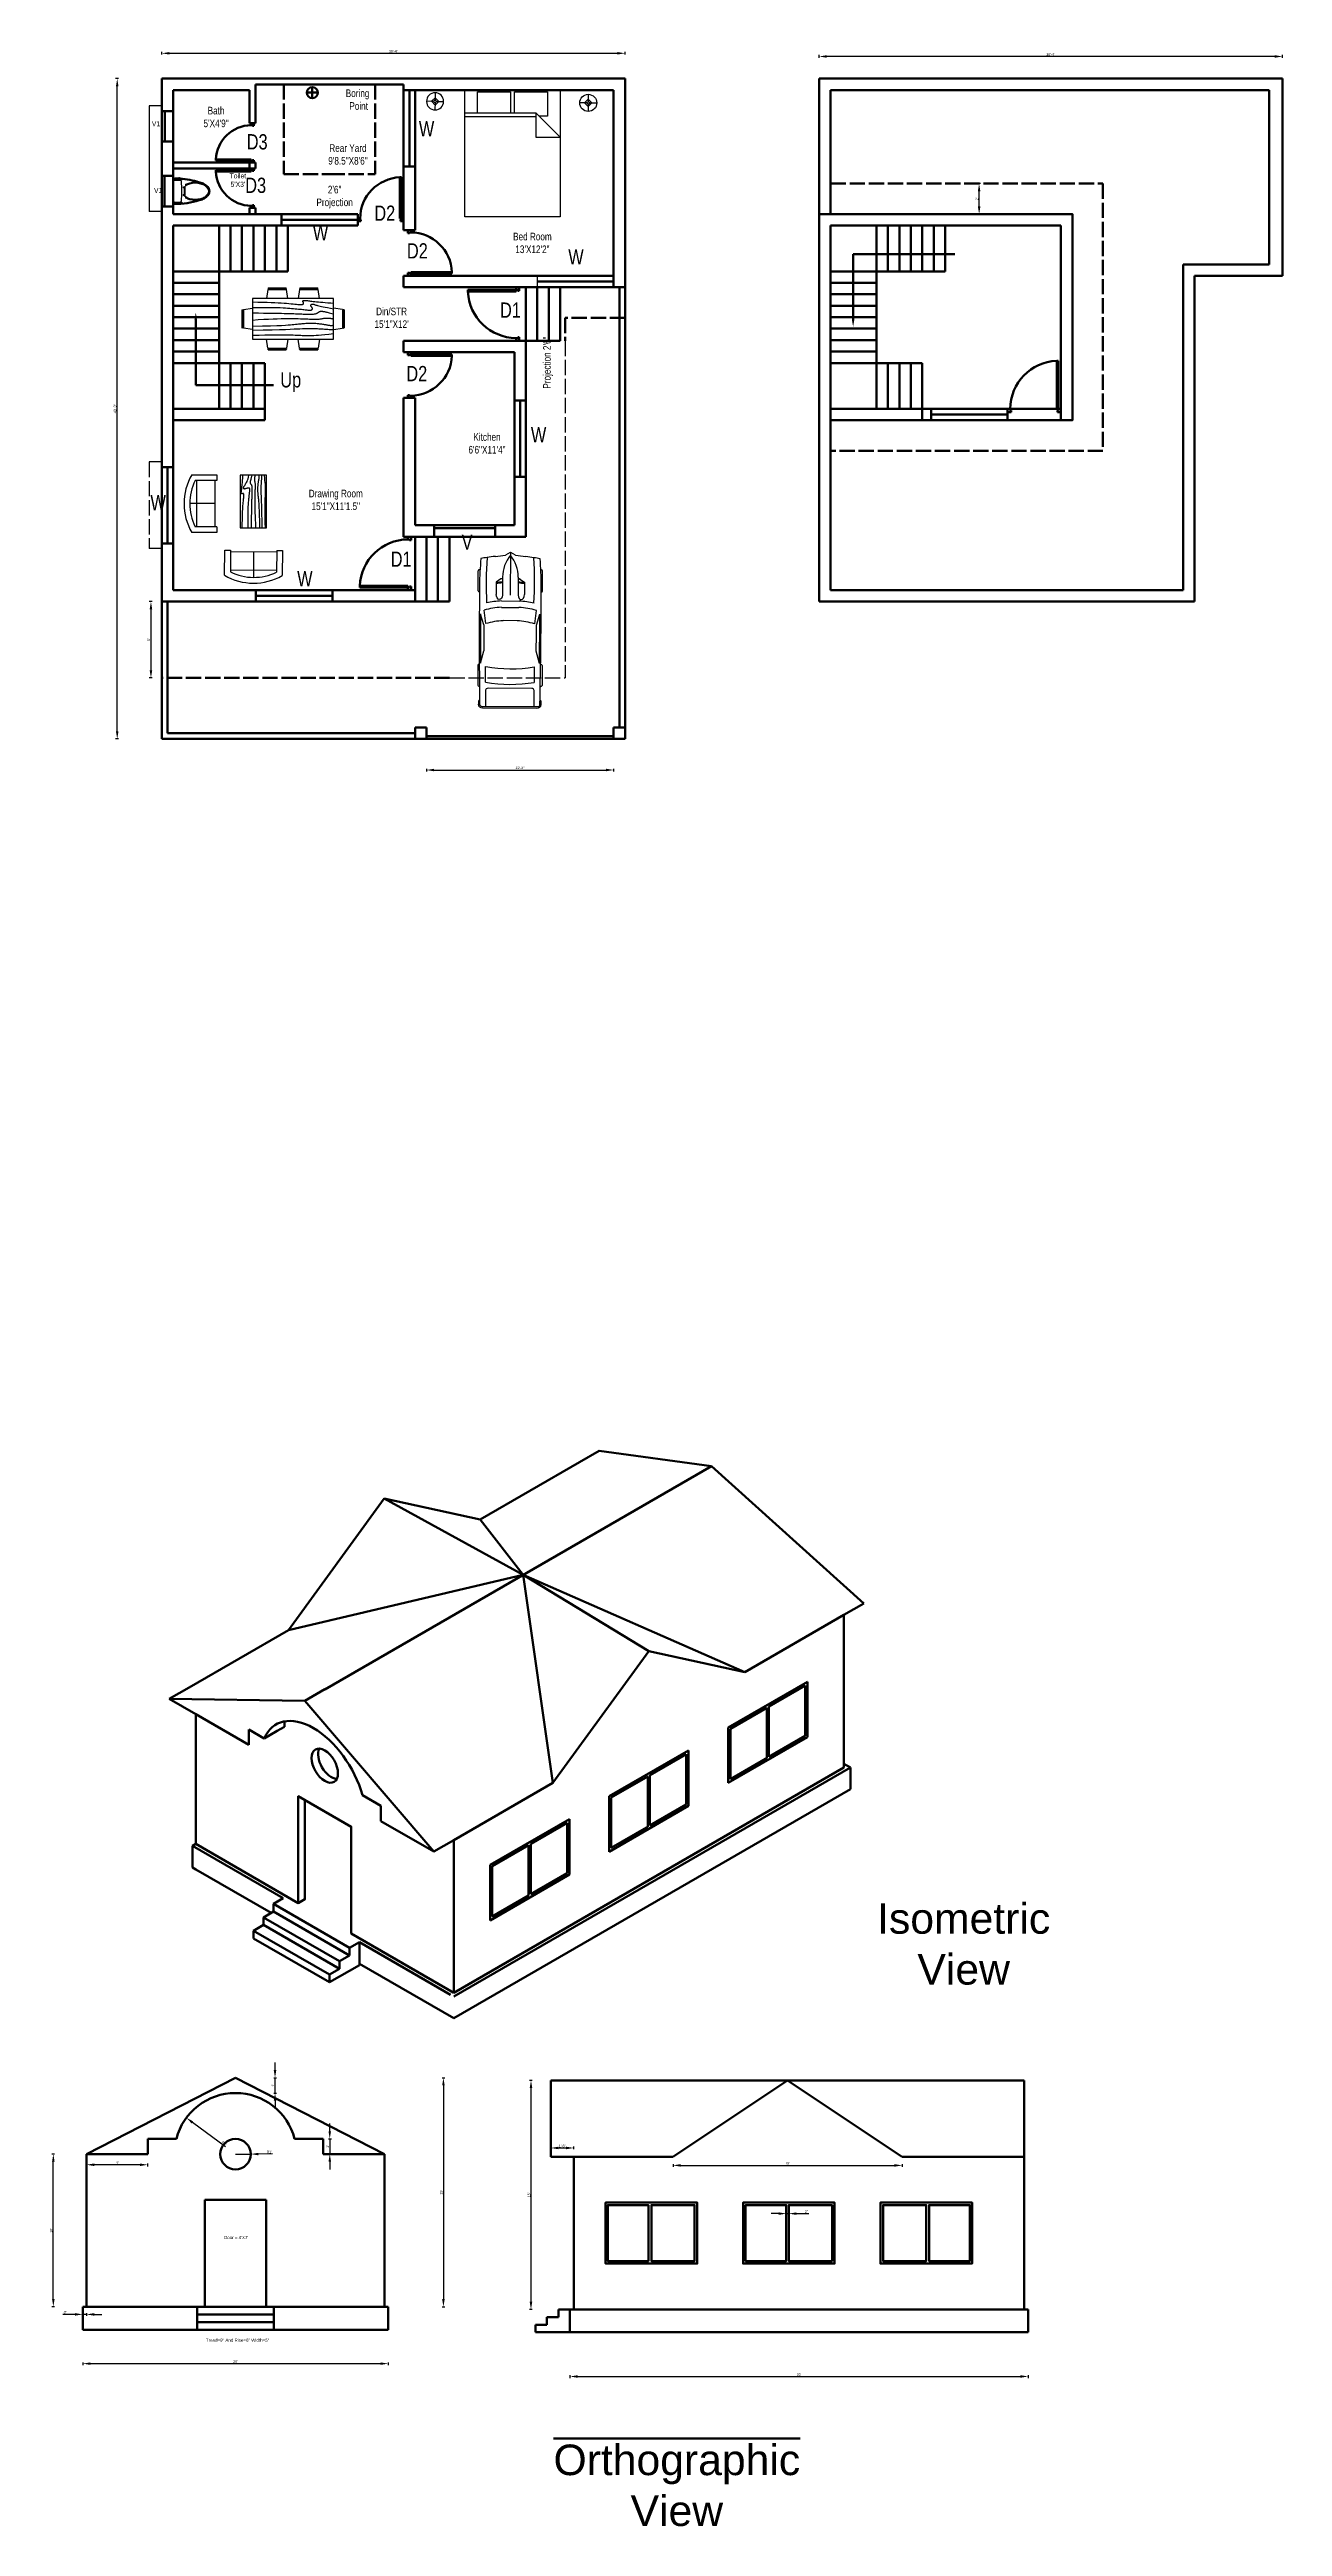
# Model space of a CAD drawing. Header units: inches. Extents: x 934 to 13503, y 40 to 6452.
# Drawn here: x 4266 to 5235, y 2848 to 4794 of the extents above; entities that cross this region are included whole.
import ezdxf

# ---------------------------------------------------------------- set-up
doc = ezdxf.new("R2010")
doc.units = ezdxf.units.IN
doc.linetypes.add('ACAD_ISO02W100', pattern=[15, 12, -3])
for name, color, linetype in [('car', 20, 'Continuous'), ('door', 130, 'Continuous'), ('FURNITURE', 122, 'Continuous'), ('SANITARY', 151, 'Continuous'), ('staircase', 190, 'Continuous'), ('WINDOW', 2, 'Continuous')]:
    doc.layers.add(name, color=color, linetype=linetype)
doc.styles.get("Standard").update_dxf_attribs({"font": 'arial.ttf'})
doc.styles.add('YQ_DIM', font='solid1.shx', dxfattribs={"width": 0.8, "bigfont": 'HZDX.SHX'})
doc.dimstyles.new('feet inch', dxfattribs={"dimtxt": 2, "dimasz": 6, "dimexe": 1.25, "dimexo": 0.275, "dimtad": 1, "dimdec": 0, "dimdsep": 46, "dimlunit": 4, "dimtxsty": 'Standard', "dimcen": 2.5, "dimclrd": 2, "dimadec": 0, "dimazin": 0, "dimtfac": 1, "dimtdec": 0, "dimtmove": 0, "dimatfit": 3, "dimldrblk": 'ARCHTICK', "dimfxl": 1, "dimfxlon": 1, "dimarcsym": 0})

msp = doc.modelspace()

# ---------------------------------------------------------------- texts
at = {"lineweight": 80, "char_height": 2.5, "attachment_point": 1}
for s, width, heights, insert in [("Door = 4'X7'", 22.56349, [0], (4402.992, 3076.076)), ('Tread=9" And Rise=6" Width=5"', 109.31624, [2.553], (4388.753, 2995.377))]:
    msp.add_mtext_dynamic_manual_height_columns(s, width=width, gutter_width=12.5, heights=heights, dxfattribs=dict(at, insert=insert))
at = {"layer": 'car', "color": 0, "lineweight": 80, "char_height": 24, "attachment_point": 1}
for s, insert in [('\\pxqc;Isometric\\PView', (4849.613, 3337.6)), ('\\pxqc;{\\OOrthographic\\P}View', (4624.252, 2912.077))]:
    msp.add_mtext_dynamic_manual_height_columns(s, width=269.09071, gutter_width=1.228, heights=[0], dxfattribs=dict(at, insert=insert))
at = {"layer": 'WINDOW', "color": 0, "lineweight": 80, "attachment_point": 1, "style": 'YQ_DIM'}
for s, insert, char_height in [('\\pxqc;Boring\\P Point', (4498.659, 4763.1), 6), ('\\pxqc;Bath\\P5\'X4\'9"', (4386.9, 4749.443), 6), ('\\pxqc;Rear Yard\\P9\'8.5"X8\'6"', (4484.928, 4720.018), 6), ("\\pxqc;Toilet \\P5'X3'", (4406.624, 4697.197), 4), ('\\pxqc;2\'6"\\PProjection', (4475.649, 4687.369), 6), ('\\pxqc;Bed Room\\P13\'X12\'2"', (4630.167, 4650.471), 6), ('\\pxqc;Din/STR\\P15\'1"X12\'', (4521.223, 4591.622), 6), ('\\pxqc;Kitchen \\P6\'6"X11\'4"', (4595.062, 4492.95), 6), ('\\pxqc;Drawing Room\\P15\'1"X11\'1.5"', (4469.587, 4448.53), 6)]:
    msp.add_mtext(s, dxfattribs=dict(at, insert=insert, char_height=char_height))
at = {"layer": 'WINDOW', "color": 0, "lineweight": 80, "width": 3.6661, "attachment_point": 1, "style": 'YQ_DIM'}
for s, insert, char_height in [('V1', (4346.318, 4738.148), 4), ('W', (4556.108, 4738.24), 12), ('D3', (4420.858, 4727.949), 12), ('D3', (4419.678, 4693.756), 12), ('V1', (4348.009, 4685.749), 4), ('W', (4472.795, 4656.48), 12), ('D2', (4521.116, 4671.857), 12), ('D2', (4546.706, 4642.227), 12), ('W', (4673.487, 4637.51), 12), ('D1', (4619.88, 4595.653), 12), ('Up', (4447.212, 4540.876), 12), ('D2', (4546.269, 4545.763), 12), ('W', (4644.122, 4497.718), 12), ('W', (4345.203, 4444.225), 12), ('D1', (4533.984, 4399.91), 12), ('V', (4589.73, 4413.299), 12), ('W', (4460.48, 4384.608), 12)]:
    msp.add_mtext(s, dxfattribs=dict(at, insert=insert, char_height=char_height))
at = {"layer": 'WINDOW', "color": 0, "lineweight": 80, "insert": (4653.724, 4527.912), "char_height": 6, "attachment_point": 1, "rotation": 90, "style": 'YQ_DIM'}
msp.add_mtext('\\pxqc;Projection 2\'6"', dxfattribs=at)

# ---------------------------------------------------------------- blocks, each defined once
blk = doc.blocks.new('*D157')
at = {"color": 0, "lineweight": -2, "transparency": 16777216}
for p, q in [((4269.9, 3140.4), (4267.6, 3140.4)), ((4269.9, 3020.4), (4267.6, 3020.4))]:
    blk.add_line(p, q, dxfattribs=at)
at = {"color": 2, "lineweight": -2, "transparency": 16777216}
blk.add_line((4268.9, 3026.4), (4268.9, 3134.4), dxfattribs=at)
at = {"color": 2, "lineweight": 80, "transparency": 16777216}
for points in [[(4267.9, 3134.4), (4269.9, 3134.4), (4268.9, 3140.4)], [(4267.9, 3026.4), (4269.9, 3026.4), (4268.9, 3020.4)]]:
    blk.add_solid(points, dxfattribs=at)
at = {"layer": 'Defpoints', "color": 0, "lineweight": 80, "transparency": 16777216}
for p in [(4268.9, 3140.4), (4295, 3140.4), (4298.6, 3020.4)]:
    blk.add_point(p, dxfattribs=at)
at = {"color": 0, "lineweight": 80, "transparency": 16777216, "insert": (4267.2, 3080.4), "char_height": 2, "attachment_point": 5, "rotation": 90}
blk.add_mtext("10'", dxfattribs=at)
blk = doc.blocks.new('_ArchTick')
at = {"color": 0, "linetype": 'ByBlock', "lineweight": 80, "const_width": 0.15}
blk.add_lwpolyline([(-0.5, -0.5), (0.5, 0.5)], dxfattribs=at)
blk = doc.blocks.new('*D158')
at = {"color": 2, "lineweight": -2, "transparency": 16777216}
for p, q in [((4412, 3140.4), (4424, 3140.4)), ((4441, 3140.5), (4430, 3140.4))]:
    blk.add_line(p, q, dxfattribs=at)
at = {"color": 2, "lineweight": 80, "transparency": 16777216}
blk.add_solid([(4430, 3141.4), (4430, 3139.4), (4424, 3140.4)], dxfattribs=at)
at = {"layer": 'Defpoints', "color": 0, "lineweight": 80, "transparency": 16777216}
for p in [(4412, 3140.4), (4424, 3140.4)]:
    blk.add_point(p, dxfattribs=at)
at = {"color": 0, "lineweight": 80, "transparency": 16777216, "insert": (4438.5, 3142.1), "char_height": 2, "attachment_point": 5, "rotation": 0.2652}
blk.add_mtext("R1'", dxfattribs=at)
blk = doc.blocks.new('*D159')
at = {"color": 2, "lineweight": -2, "transparency": 16777216}
blk.add_line((4404.3, 3146.1), (4378.2, 3165.3), dxfattribs=at)
at = {"color": 2, "lineweight": 80, "transparency": 16777216}
blk.add_solid([(4378.8, 3166.1), (4377.6, 3164.5), (4373.4, 3168.9)], dxfattribs=at)
at = {"layer": 'Defpoints', "color": 0, "lineweight": 80, "transparency": 16777216}
for p in [(4373.4, 3168.9), (4412, 3140.4)]:
    blk.add_point(p, dxfattribs=at)
at = {"color": 0, "lineweight": 80, "transparency": 16777216, "insert": (4403.3, 3148.9), "char_height": 2, "attachment_point": 5, "rotation": 323.5575}
blk.add_mtext("R4'", dxfattribs=at)
blk = doc.blocks.new('*D160')
at = {"color": 0, "lineweight": -2, "transparency": 16777216}
for p, q in [((4295, 3133), (4295, 3130.7)), ((4343, 3133), (4343, 3130.7))]:
    blk.add_line(p, q, dxfattribs=at)
at = {"color": 2, "lineweight": -2, "transparency": 16777216}
blk.add_line((4337, 3132), (4301, 3132), dxfattribs=at)
at = {"color": 2, "lineweight": 80, "transparency": 16777216}
for points in [[(4301, 3133), (4301, 3131), (4295, 3132)], [(4337, 3133), (4337, 3131), (4343, 3132)]]:
    blk.add_solid(points, dxfattribs=at)
at = {"layer": 'Defpoints', "color": 0, "lineweight": 80, "transparency": 16777216}
for p in [(4295, 3140.4), (4343, 3140.4), (4295, 3132)]:
    blk.add_point(p, dxfattribs=at)
at = {"color": 0, "lineweight": 80, "transparency": 16777216, "insert": (4319, 3133.6), "char_height": 2, "attachment_point": 5}
blk.add_mtext("4'", dxfattribs=at)
blk = doc.blocks.new('*D161')
at = {"color": 2, "lineweight": -2, "transparency": 16777216}
for p, q in [((4486.1, 3158.4), (4486.1, 3164.4)), ((4486.1, 3152.4), (4486.1, 3140.4)), ((4486.1, 3134.4), (4486.1, 3128.4))]:
    blk.add_line(p, q, dxfattribs=at)
at = {"color": 0, "lineweight": -2, "transparency": 16777216}
for p, q in [((4485.1, 3152.4), (4487.4, 3152.4)), ((4485.1, 3140.4), (4487.4, 3140.4))]:
    blk.add_line(p, q, dxfattribs=at)
at = {"color": 2, "lineweight": 80, "transparency": 16777216}
for points in [[(4485.1, 3158.4), (4487.1, 3158.4), (4486.1, 3152.4)], [(4485.1, 3134.4), (4487.1, 3134.4), (4486.1, 3140.4)]]:
    blk.add_solid(points, dxfattribs=at)
at = {"layer": 'Defpoints', "color": 0, "lineweight": 80, "transparency": 16777216}
for p in [(4481, 3152.4), (4481, 3140.4), (4486.1, 3140.4)]:
    blk.add_point(p, dxfattribs=at)
at = {"color": 0, "lineweight": 80, "transparency": 16777216, "insert": (4484.5, 3146.4), "char_height": 2, "attachment_point": 5, "rotation": 90}
blk.add_mtext("1'", dxfattribs=at)
blk = doc.blocks.new('*D162')
at = {"color": 2, "lineweight": -2, "transparency": 16777216}
for p, q in [((4286, 3014.4), (4276.5, 3014.4)), ((4295, 3014.4), (4292, 3014.4)), ((4301, 3014.4), (4307, 3014.4))]:
    blk.add_line(p, q, dxfattribs=at)
at = {"color": 0, "lineweight": -2, "transparency": 16777216}
for p, q in [((4292, 3015.4), (4292, 3013.2)), ((4295, 3015.4), (4295, 3013.2))]:
    blk.add_line(p, q, dxfattribs=at)
at = {"color": 2, "lineweight": 80, "transparency": 16777216}
for points in [[(4286, 3015.4), (4286, 3013.4), (4292, 3014.4)], [(4301, 3015.4), (4301, 3013.4), (4295, 3014.4)]]:
    blk.add_solid(points, dxfattribs=at)
at = {"layer": 'Defpoints', "color": 0, "lineweight": 80, "transparency": 16777216}
for p in [(4292, 3020.4), (4295, 3020.4), (4292, 3014.4)]:
    blk.add_point(p, dxfattribs=at)
at = {"color": 0, "lineweight": 80, "transparency": 16777216, "insert": (4278.3, 3016.1), "char_height": 2, "attachment_point": 5}
blk.add_mtext('3"', dxfattribs=at)
blk = doc.blocks.new('*D163')
at = {"color": 0, "lineweight": -2, "transparency": 16777216}
for p, q in [((4292, 2976.7), (4292, 2974.4)), ((4532, 2976.7), (4532, 2974.4))]:
    blk.add_line(p, q, dxfattribs=at)
at = {"color": 2, "lineweight": -2, "transparency": 16777216}
blk.add_line((4298, 2975.7), (4526, 2975.7), dxfattribs=at)
at = {"color": 2, "lineweight": 80, "transparency": 16777216}
for points in [[(4298, 2976.7), (4298, 2974.7), (4292, 2975.7)], [(4526, 2976.7), (4526, 2974.7), (4532, 2975.7)]]:
    blk.add_solid(points, dxfattribs=at)
at = {"layer": 'Defpoints', "color": 0, "lineweight": 80, "transparency": 16777216}
for p in [(4292, 3002.4), (4532, 3002.4), (4532, 2975.7)]:
    blk.add_point(p, dxfattribs=at)
at = {"color": 0, "lineweight": 80, "transparency": 16777216, "insert": (4412, 2977.3), "char_height": 2, "attachment_point": 5}
blk.add_mtext("20'", dxfattribs=at)
blk = doc.blocks.new('*D164')
at = {"color": 2, "lineweight": -2, "transparency": 16777216}
for p, q in [((4443.1, 3206.4), (4443.1, 3212.4)), ((4443.1, 3188.4), (4443.1, 3200.4)), ((4443.1, 3182.4), (4443.1, 3176.4))]:
    blk.add_line(p, q, dxfattribs=at)
at = {"color": 0, "lineweight": -2, "transparency": 16777216}
for p, q in [((4442.1, 3200.4), (4444.3, 3200.4)), ((4442.1, 3188.4), (4444.3, 3188.4))]:
    blk.add_line(p, q, dxfattribs=at)
at = {"color": 2, "lineweight": 80, "transparency": 16777216}
for points in [[(4442.1, 3206.4), (4444.1, 3206.4), (4443.1, 3200.4)], [(4442.1, 3182.4), (4444.1, 3182.4), (4443.1, 3188.4)]]:
    blk.add_solid(points, dxfattribs=at)
at = {"layer": 'Defpoints', "color": 0, "lineweight": 80, "transparency": 16777216}
for p in [(4412, 3200.4), (4443.1, 3200.4), (4412, 3188.4)]:
    blk.add_point(p, dxfattribs=at)
at = {"color": 0, "lineweight": 80, "transparency": 16777216, "insert": (4441.4, 3194.4), "char_height": 2, "attachment_point": 5, "rotation": 90}
blk.add_mtext("1'", dxfattribs=at)
blk = doc.blocks.new('*D165')
at = {"color": 0, "lineweight": -2, "transparency": 16777216}
for p, q in [((4574.4, 3200.4), (4576.6, 3200.4)), ((4574.4, 3020.4), (4576.6, 3020.4))]:
    blk.add_line(p, q, dxfattribs=at)
at = {"color": 2, "lineweight": -2, "transparency": 16777216}
blk.add_line((4575.4, 3194.4), (4575.4, 3026.4), dxfattribs=at)
at = {"color": 2, "lineweight": 80, "transparency": 16777216}
for points in [[(4574.4, 3194.4), (4576.4, 3194.4), (4575.4, 3200.4)], [(4574.4, 3026.4), (4576.4, 3026.4), (4575.4, 3020.4)]]:
    blk.add_solid(points, dxfattribs=at)
at = {"layer": 'Defpoints', "color": 0, "lineweight": 80, "transparency": 16777216}
for p in [(4412, 3200.4), (4412, 3020.4), (4575.4, 3020.4)]:
    blk.add_point(p, dxfattribs=at)
at = {"color": 0, "lineweight": 80, "transparency": 16777216, "insert": (4573.7, 3110.4), "char_height": 2, "attachment_point": 5, "rotation": 90}
blk.add_mtext("15'", dxfattribs=at)
blk = doc.blocks.new('*D166')
at = {"color": 0, "lineweight": -2, "transparency": 16777216}
for p, q in [((4674.8, 2966.6), (4674.8, 2964.4)), ((5034.8, 2966.6), (5034.8, 2964.4))]:
    blk.add_line(p, q, dxfattribs=at)
at = {"color": 2, "lineweight": -2, "transparency": 16777216}
blk.add_line((4680.8, 2965.6), (5028.8, 2965.6), dxfattribs=at)
at = {"color": 2, "lineweight": 80, "transparency": 16777216}
for points in [[(4680.8, 2966.6), (4680.8, 2964.6), (4674.8, 2965.6)], [(5028.8, 2966.6), (5028.8, 2964.6), (5034.8, 2965.6)]]:
    blk.add_solid(points, dxfattribs=at)
at = {"layer": 'Defpoints', "color": 0, "lineweight": 80, "transparency": 16777216}
for p in [(4674.8, 3000.3), (5034.8, 3000.3), (5034.8, 2965.6)]:
    blk.add_point(p, dxfattribs=at)
at = {"color": 0, "lineweight": 80, "transparency": 16777216, "insert": (4854.8, 2967.2), "char_height": 2, "attachment_point": 5}
blk.add_mtext("30'", dxfattribs=at)
blk = doc.blocks.new('*D167')
at = {"color": 0, "lineweight": -2, "transparency": 16777216}
for p, q in [((4755.8, 3132.5), (4755.8, 3130.3)), ((4935.8, 3132.5), (4935.8, 3130.3))]:
    blk.add_line(p, q, dxfattribs=at)
at = {"color": 2, "lineweight": -2, "transparency": 16777216}
blk.add_line((4761.8, 3131.5), (4929.8, 3131.5), dxfattribs=at)
at = {"color": 2, "lineweight": 80, "transparency": 16777216}
for points in [[(4761.8, 3132.5), (4761.8, 3130.5), (4755.8, 3131.5)], [(4929.8, 3132.5), (4929.8, 3130.5), (4935.8, 3131.5)]]:
    blk.add_solid(points, dxfattribs=at)
at = {"layer": 'Defpoints', "color": 0, "lineweight": 80, "transparency": 16777216}
for p in [(4755.8, 3138.3), (4935.8, 3138.3), (4935.8, 3131.5)]:
    blk.add_point(p, dxfattribs=at)
at = {"color": 0, "lineweight": 80, "transparency": 16777216, "insert": (4845.8, 3133.2), "char_height": 2, "attachment_point": 5}
blk.add_mtext("15'", dxfattribs=at)
blk = doc.blocks.new('*D168')
at = {"color": 0, "lineweight": -2, "transparency": 16777216}
for p, q in [((4659.8, 3144.2), (4659.8, 3146.4)), ((4677.8, 3144.2), (4677.8, 3146.4))]:
    blk.add_line(p, q, dxfattribs=at)
at = {"color": 2, "lineweight": -2, "transparency": 16777216}
blk.add_line((4665.8, 3145.2), (4671.8, 3145.2), dxfattribs=at)
at = {"color": 2, "lineweight": 80, "transparency": 16777216}
for points in [[(4665.8, 3146.2), (4665.8, 3144.2), (4659.8, 3145.2)], [(4671.8, 3146.2), (4671.8, 3144.2), (4677.8, 3145.2)]]:
    blk.add_solid(points, dxfattribs=at)
at = {"layer": 'Defpoints', "color": 0, "lineweight": 80, "transparency": 16777216}
for p in [(4659.8, 3138.3), (4677.8, 3145.2), (4677.8, 3138.3)]:
    blk.add_point(p, dxfattribs=at)
at = {"color": 0, "lineweight": 80, "transparency": 16777216, "insert": (4668.8, 3146.8), "char_height": 2, "attachment_point": 5}
blk.add_mtext('1\'-6"', dxfattribs=at)
blk = doc.blocks.new('*D169')
at = {"color": 0, "lineweight": -2, "transparency": 16777216}
for p, q in [((4645.2, 3198.3), (4643, 3198.3)), ((4645.2, 3018.3), (4643, 3018.3))]:
    blk.add_line(p, q, dxfattribs=at)
at = {"color": 2, "lineweight": -2, "transparency": 16777216}
blk.add_line((4644.2, 3192.3), (4644.2, 3024.3), dxfattribs=at)
at = {"color": 2, "lineweight": 80, "transparency": 16777216}
for points in [[(4643.2, 3192.3), (4645.2, 3192.3), (4644.2, 3198.3)], [(4643.2, 3024.3), (4645.2, 3024.3), (4644.2, 3018.3)]]:
    blk.add_solid(points, dxfattribs=at)
at = {"layer": 'Defpoints', "color": 0, "lineweight": 80, "transparency": 16777216}
for p in [(4659.8, 3198.3), (4644.2, 3018.3), (4659.8, 3018.3)]:
    blk.add_point(p, dxfattribs=at)
at = {"color": 0, "lineweight": 80, "transparency": 16777216, "insert": (4642.6, 3108.3), "char_height": 2, "attachment_point": 5, "rotation": 90}
blk.add_mtext("15'", dxfattribs=at)
blk = doc.blocks.new('*D170')
at = {"color": 2, "lineweight": -2, "transparency": 16777216}
for p, q in [((4838.8, 3093.6), (4832.8, 3093.6)), ((4844.8, 3093.6), (4846.8, 3093.6)), ((4852.8, 3093.6), (4862.4, 3093.6))]:
    blk.add_line(p, q, dxfattribs=at)
at = {"color": 0, "lineweight": -2, "transparency": 16777216}
for p, q in [((4844.8, 3094.6), (4844.8, 3092.4)), ((4846.8, 3094.6), (4846.8, 3092.4))]:
    blk.add_line(p, q, dxfattribs=at)
at = {"color": 2, "lineweight": 80, "transparency": 16777216}
for points in [[(4838.8, 3094.6), (4838.8, 3092.6), (4844.8, 3093.6)], [(4852.8, 3094.6), (4852.8, 3092.6), (4846.8, 3093.6)]]:
    blk.add_solid(points, dxfattribs=at)
at = {"layer": 'Defpoints', "color": 0, "lineweight": 80, "transparency": 16777216}
for p in [(4844.8, 3100.3), (4846.8, 3100.3), (4846.8, 3093.6)]:
    blk.add_point(p, dxfattribs=at)
at = {"color": 0, "lineweight": 80, "transparency": 16777216, "insert": (4860.6, 3095.2), "char_height": 2, "attachment_point": 5}
blk.add_mtext('2"', dxfattribs=at)
blk = doc.blocks.new('DR_D01')
at = {"lineweight": 80}
for p, q in [((-0.45, 0.93), (-0.42, 0.93)), ((-0.45, 0.03), (-0.45, 0.93)), ((-0.42, 0.03), (-0.42, 0.93)), ((-0.5, 0.03), (-0.42, 0.03)), ((-0.5, 0.03), (-0.5, -0.03)), ((-0.45, 0.03), (-0.45, 0)), ((-0.45, 0), (-0.435, 0)), ((-0.435, 0), (-0.435, -0.03)), ((0.435, 0), (0.435, -0.03)), ((0.45, 0), (0.435, 0)), ((0.45, 0.03), (0.45, 0)), ((0.5, 0.03), (0.45, 0.03)), ((0.5, -0.03), (0.5, 0.03)), ((-0.435, -0.03), (-0.5, -0.03)), ((0.435, -0.03), (0.5, -0.03))]:
    blk.add_line(p, q, dxfattribs=at)
blk.add_arc((-0.46, 0.021), 0.91, 0.5915, 87.4664, dxfattribs=at)
blk = doc.blocks.new('yq_matong_01')
for p, q in [((0, 201), (0, -201)), ((20, 221), (139, 221)), ((216, 91), (238, 91)), ((216, 61), (238, 61)), ((223, 61), (223, -61)), ((238, 104), (238, -104)), ((252, 138), (252, 114)), ((20, -221), (139, -221)), ((97, -221), (97, -226)), ((97, -226), (132, -226)), ((132, -221), (132, -226)), ((216, -61), (238, -61)), ((216, -91), (238, -91)), ((252, -114), (252, -138))]:
    blk.add_line(p, q)
for centre, radius, start, end in [((55, 202), 54.8, 117.322, 181.8992), ((20, 201), 20, 90, 180), ((64, -1165), 1417, 71.4068, 91.3856), ((139, 201), 20, 2.3063, 90), ((217, 161), 83.2, 95.4963, 139.9324), ((-4840, 0), 5003, 357.6937, 2.3063), ((216, 76), 15, 90, 270), ((357, -47), 193, 123.2779, 128.1384), ((407, -123), 283, 105.2088, 123.2779), ((407, -123), 303, 105.2088, 120.5699), ((439, -242), 427, 74.7912, 105.2088), ((439, -242), 407, 74.7912, 105.2088), ((471, -123), 283, 56.7221, 74.7912), ((471, -123), 303, 56.7221, 74.7912), ((521, -47), 193, 32.2565, 56.7221), ((521, -47), 213, 32.2565, 56.7221), ((596, 0), 104, 360, 32.2565), ((596, 0), 124, 360, 32.2565), ((51, -204), 51.4, 175.687, 245.0918), ((20, -201), 20, 180, 270), ((64, 1165), 1417, 268.6144, 271.2036), ((157, -247), 63.1, 159.6834, 188.4939), ((114, -226), 37, 237.5287, 304.2772), ((72, -247), 63.1, 352.0944, 20.3166), ((64, 1165), 1417, 272.8967, 288.5932), ((139, -201), 20, 270, 357.6937), ((217, -161), 83.2, 220.0676, 264.5037), ((216, -76), 15, 90, 270), ((357, 47), 193, 231.8616, 236.7221), ((407, 123), 283, 236.7221, 254.7912), ((407, 123), 303, 239.4301, 254.7912), ((439, 242), 427, 254.7912, 285.2088), ((439, 242), 407, 254.7912, 285.2088), ((471, 123), 283, 285.2088, 303.2779), ((471, 123), 303, 285.2088, 303.2779), ((521, 47), 193, 303.2779, 327.7435), ((521, 47), 213, 303.2779, 327.7435), ((596, 0), 104, 327.7435, 360), ((596, 0), 124, 327.7435, 360)]:
    blk.add_arc(centre, radius, start, end)
blk = doc.blocks.new('*U287')
for p, q in [((21.1, 37.4), (21.1, 36.8)), ((46.6, 38.9), (22.4, 38.9)), ((47.8, 37.4), (47.8, 37.4)), ((70, 31.5), (86.4, 29.4)), ((88, 31.9), (74.8, 35.9)), ((134.3, 35.6), (119.3, 31.8)), ((135.5, 37.1), (135.5, 37.4)), ((136.7, 38.9), (160.9, 38.9)), ((162.1, 37.4), (162.1, 36.8)), ((186.5, -33.5), (186.5, 33.5)), ((188.4, -32.8), (188.4, 32.8)), ((3.3, 6.1), (0.1, 0.4)), ((29.8, 9.5), (51.7, 9.5)), ((32.1, 9.5), (32.1, 11.2)), ((32.3, 11.6), (36.1, 17.2)), ((36.1, 17.2), (50.9, 17.2)), ((58.9, -10.8), (58.9, 10.8)), ((66.6, -10.5), (66.6, 10.5)), ((82.7, 8.5), (82.7, -8.5)), ((138.4, 29.4), (157.2, 29.4)), ((164.5, 26.4), (164.5, -26.4)), ((186.5, 29.4), (167, 29.4)), ((186.5, -10.5), (186.5, 10.5)), ((0, 0), (51.7, 0)), ((0.1, -0.4), (3.3, -6.1)), ((29.8, -9.5), (51.7, -9.5)), ((32.1, -9.5), (32.1, -11.2)), ((32.3, -11.6), (36.1, -17.2)), ((36.1, -17.2), (50.9, -17.2)), ((86.4, -29.4), (70, -31.5)), ((157.2, -29.4), (138.4, -29.4)), ((167, -29.4), (186.5, -29.4)), ((21.1, -37.4), (21.1, -36.8)), ((46.6, -38.9), (22.4, -38.9)), ((47.8, -37.4), (47.8, -37.4)), ((88, -31.9), (74.8, -35.9)), ((134.3, -35.6), (119.3, -31.8)), ((135.5, -37.1), (135.5, -37.4)), ((136.7, -38.9), (160.9, -38.9)), ((162.1, -37.4), (162.1, -36.8))]:
    blk.add_line(p, q)
for centre, major_axis, ratio, start_param, end_param in [((266, -27.5), (0, 313.3), 0.842304, 1.367076, 1.39176), ((41.2, -490.9), (0, 528.2), 0.842304, 0.00281, 0.075598), ((22.4, 37.4), (0, -1.48), 0.842304, 3.141593, 4.712389), ((64.5, -10555.6), (0, 10593), 0.842304, -0.013397, 0.002797), ((46.6, 37.4), (0, 1.48), 0.842304, -1.570796, 0), ((135.3, 5.4), (0, 81.8), 0.842304, 1.245306, 1.50788), ((64.5, -10555.6), (0, -10591.5), 0.842304, 3.133765, 3.140441), ((95.8, -3666.4), (0, -3698.2), 0.842304, 3.134049, 3.144098), ((136.7, 37.4), (0, -1.48), 0.842304, 3.141593, 4.712389), ((160.9, 37.4), (0, 1.48), 0.842304, -1.570796, 0), ((180.6, 35.8), (0, 2.22), 0.842304, -0.013017, 1.249894), ((64.5, -10556.4), (0, 10595.3), 0.842304, -0.013397, -0.013017), ((184, 32.8), (0, -5.25), 0.842304, 1.570796, 3.128196), ((184, 33.5), (0, -2.96), 0.842304, 1.570796, 3.128196), ((0.6, 0), (0, -0.74), 0.842304, 4.131459, 5.293319), ((-204.5, 52.4), (0, -251), 0.842304, 1.385369, 1.434372), ((29.8, -46.7), (0, 56.2), 0.842304, 0, 0.590319), ((259.2, -27.5), (0, -305.3), 0.842304, 4.528606, 4.561838), ((37.5, -594), (0, -623.3), 0.842304, 3.096046, 3.200911), ((32.7, 11.2), (0, 0.74), 0.842304, 0.879714, 1.570796), ((13, 17), (0, 27.4), 0.842304, 4.435146, 4.718221), ((14.2, 17), (0, 27.4), 0.842304, 4.435146, 4.718221), ((50.8, 13.3), (6.34, -0.36), 0.603834, -1.395552, 1.581315), ((134.4, 5.4), (0, -89.8), 0.842304, 4.449482, 4.652344), ((149.6, 2.8), (0, -79.6), 0.842304, 4.372215, 4.640744), ((17.1, 0), (0, 147), 0.842304, 4.511394, 4.913384), ((35.9, 0), (0, 147), 0.842304, 4.511394, 4.913384), ((167, 26.4), (0, 2.96), 0.842304, 0, 1.570796), ((-204.5, -52.4), (0, 251), 0.842304, -1.434372, -1.385369), ((29.8, 46.7), (0, 56.2), 0.842304, 2.551274, 3.141593), ((259.2, 27.5), (0, 305.3), 0.842304, 1.721348, 1.754579), ((266, 27.5), (0, 313.3), 0.842304, 1.749832, 1.774517), ((37.5, 594), (0, -623.3), 0.842304, -0.059319, 0.045547), ((32.7, -11.2), (0, -0.74), 0.842304, 4.712389, 5.403472), ((13, -17), (0, -27.4), 0.842304, 1.564964, 1.848039), ((14.2, -17), (0, -27.4), 0.842304, 1.564964, 1.848039), ((134.4, -5.4), (0, -89.8), 0.842304, -1.510751, -1.307889), ((135.3, -5.4), (0, -81.8), 0.842304, -1.50788, -1.245306), ((149.6, -2.8), (0, -79.6), 0.842304, -1.499151, -1.230623), ((167, -26.4), (0, -2.96), 0.842304, 4.712389, 6.283185), ((41.2, 490.9), (0, -528.2), 0.842304, -0.075598, -0.00281), ((22.4, -37.4), (0, 1.48), 0.842304, 1.570796, 3.141593), ((64.5, 10555.6), (0, 10593), 0.842304, 3.138796, 3.15499), ((46.6, -37.4), (0, -1.48), 0.842304, 0, 1.570796), ((64.5, 10555.6), (0, -10591.5), 0.842304, 0.001152, 0.007828), ((95.8, 3666.4), (0, -3698.2), 0.842304, -0.002505, 0.007544), ((136.7, -37.4), (0, -1.48), 0.842304, -1.570796, 0), ((160.9, -37.4), (0, 1.48), 0.842304, 3.141593, 4.712389), ((180.6, -35.8), (0, -2.22), 0.842304, -1.249894, 0.013017), ((64.5, 10556.4), (0, 10595.3), 0.842304, 3.15461, 3.15499), ((184, -32.8), (0, -5.25), 0.842304, 0.013397, 1.570796), ((184, -33.5), (0, 2.96), 0.842304, 3.15499, 4.712389)]:
    blk.add_ellipse(centre, major_axis=major_axis, ratio=ratio, start_param=start_param, end_param=end_param)
at = {"extrusion": (0, 0, -1)}
blk.add_ellipse((50.8, -13.3), major_axis=(6.34, 0.36), ratio=0.603834, start_param=-1.395552, end_param=1.581315, dxfattribs=at)
blk = doc.blocks.new('Dining Set - 36 x 72 in.')
at = {"linetype": 'Continuous'}
for p, q in [((-22.2343, 26.00059), (-23.4847, 17.99762)), ((-22.2304, 26), (-5.7608, 26)), ((-22, 27.5), (-22.1562, 26.50042)), ((-5.8416, 26.5), (-22.1534, 26.5)), ((-22, 27.5), (-6, 27.5)), ((-5.8437, 26.49966), (-6, 27.5)), ((-4.5152, 17.99762), (-5.7655, 25.99926)), ((5.7657, 26.00059), (4.5153, 17.99762)), ((5.7696, 26), (22.2392, 26)), ((6, 27.5), (5.8438, 26.50042)), ((22.1584, 26.5), (5.8466, 26.5)), ((6, 27.5), (22, 27.5)), ((22.1563, 26.49966), (22, 27.5)), ((23.4848, 17.99762), (22.2345, 25.99926)), ((-45.5, 8), (-44.5004, 8.15617)), ((-45.5, 8), (-45.5, -8)), ((-44.5, -8.15843), (-44.5, 8.15338)), ((-44.0006, 8.23428), (-35.9976, 9.48474)), ((-44, 8.23041), (-44, -8.23915)), ((36, 18), (-36, 18)), ((-36, 18), (-36, -18)), ((44.0006, 8.23428), (35.9976, 9.48474)), ((36, -18), (36, 18)), ((44, 8.23041), (44, -8.23915)), ((44.5, -8.15843), (44.5, 8.15338)), ((45.5, 8), (44.5005, 8.15617)), ((45.5, 8), (45.5, -8)), ((-44.4997, -8.15631), (-45.5, -8)), ((-35.9976, -9.48476), (-43.9993, -8.2345)), ((-36, -18), (36, -18)), ((-22.2343, -26.0006), (-23.4847, -17.99762)), ((-4.5152, -17.99762), (-5.7655, -25.99928)), ((5.7657, -26.0006), (4.5153, -17.99762)), ((23.4848, -17.99762), (22.2345, -25.99928)), ((35.9976, -9.48476), (43.9993, -8.2345)), ((44.4997, -8.15631), (45.5, -8)), ((-22.2304, -26), (-5.7608, -26)), ((-22, -27.5), (-22.1562, -26.50044)), ((-5.8416, -26.5), (-22.1534, -26.5)), ((-22, -27.5), (-6, -27.5)), ((-5.8437, -26.49967), (-6, -27.5)), ((5.7696, -26), (22.2392, -26)), ((6, -27.5), (5.8438, -26.50044)), ((22.1584, -26.5), (5.8466, -26.5)), ((6, -27.5), (22, -27.5)), ((22.1563, -26.49967), (22, -27.5))]:
    blk.add_line(p, q, dxfattribs=at)
for points in [[(-36, 15), (-31.1772, 14.97754), (-26.8079, 14.91406), (-22.8538, 14.81543), (-19.276, 14.6875), (-16.0362, 14.53613), (-13.0957, 14.36718), (-10.4159, 14.18652), (-7.9583, 14), (-5.6904, 13.81315), (-3.6035, 13.63021), (-1.6954, 13.45508), (0.0365, 13.29166), (1.5945, 13.14388), (2.9811, 13.01562), (4.1988, 12.9108), (5.25, 12.83333), (6.1393, 12.78613), (6.8802, 12.76823), (7.4883, 12.77767), (7.9792, 12.8125), (8.3685, 12.87077), (8.6719, 12.95052), (8.9049, 13.0498), (9.0833, 13.16666), (9.2205, 13.29899), (9.3216, 13.44401), (9.3895, 13.59879), (9.4271, 13.76041), (9.4373, 13.92594), (9.4232, 14.09245), (9.3875, 14.257), (9.3333, 14.41666), (9.2638, 14.56917), (9.1836, 14.71484), (9.0975, 14.85465), (9.0104, 14.98958), (8.9272, 15.1206), (8.8529, 15.2487), (8.7922, 15.37483), (8.75, 15.5), (8.7305, 15.62467), (8.7344, 15.74739), (8.7617, 15.86621), (8.8125, 15.97916), (8.8867, 16.08431), (8.9844, 16.17968), (9.1055, 16.26334), (9.25, 16.33333), (9.4189, 16.38802), (9.6172, 16.42708), (9.8506, 16.45052), (10.125, 16.45833), (10.4463, 16.45052), (10.8203, 16.42708), (11.2529, 16.38802), (11.75, 16.33333), (12.3184, 16.26318), (12.9694, 16.17838), (13.7151, 16.07991), (14.5677, 15.96875), (15.5395, 15.84586), (16.6426, 15.71224), (17.8893, 15.56884), (19.2917, 15.41666), (20.859, 15.25667), (22.5879, 15.08984), (24.4721, 14.91715), (26.5052, 14.73958), (28.6809, 14.5581), (30.9929, 14.3737), (33.4347, 14.18733), (36, 14)], [(-36, 10), (-28.9766, 10.14274), (-23.1725, 10.20442), (-18.4241, 10.19775), (-14.5677, 10.13541), (-11.4399, 10.03011), (-8.877, 9.89453), (-6.7154, 9.74137), (-4.7917, 9.58333), (-2.9698, 9.43082), (-1.2246, 9.28515), (0.4415, 9.14534), (2.026, 9.01041), (3.5266, 8.87939), (4.9408, 8.7513), (6.266, 8.62516), (7.5, 8.5), (8.6411, 8.37549), (9.6914, 8.2539), (10.6538, 8.13818), (11.5312, 8.03125), (12.3267, 7.93603), (13.043, 7.85547), (13.6831, 7.79248), (14.25, 7.75), (14.7471, 7.7303), (15.1797, 7.73307), (15.5537, 7.75732), (15.875, 7.80208), (16.1494, 7.86637), (16.3828, 7.94922), (16.5811, 8.04964), (16.75, 8.16666), (16.8944, 8.29915), (17.0143, 8.44531), (17.1089, 8.60319), (17.1771, 8.77083), (17.218, 8.94629), (17.2305, 9.1276), (17.2137, 9.31282), (17.1667, 9.5), (17.0895, 9.6875), (16.987, 9.875), (16.8649, 10.0625), (16.7292, 10.25), (16.5856, 10.4375), (16.4401, 10.625), (16.2985, 10.8125), (16.1667, 11), (16.05, 11.18733), (15.9518, 11.3737), (15.8752, 11.5581), (15.8229, 11.73958), (15.798, 11.91715), (15.8034, 12.08984), (15.842, 12.25667), (15.9167, 12.41666), (16.0295, 12.56836), (16.1784, 12.70833), (16.3605, 12.83268), (16.5729, 12.9375), (16.8127, 13.01888), (17.0768, 13.07291), (17.3625, 13.0957), (17.6667, 13.08333), (17.9894, 13.03312), (18.3418, 12.94726), (18.7382, 12.82918), (19.1927, 12.68229), (19.7195, 12.51001), (20.3327, 12.31575), (21.0465, 12.10294), (21.875, 11.875), (22.8357, 11.63354), (23.959, 11.37304), (25.2786, 11.08618), (26.8282, 10.76562), (28.6414, 10.40405), (30.752, 9.99414), (33.1936, 9.52856), (36, 9)], [(-36, 5.5), (-30.7157, 5.3348), (-26.069, 5.20963), (-21.9946, 5.11767), (-18.4271, 5.05208), (-15.3009, 5.00602), (-12.5508, 4.97265), (-10.1112, 4.94515), (-7.9167, 4.91666), (-5.909, 4.88167), (-4.0586, 4.83984), (-2.3429, 4.79215), (-0.7396, 4.73958), (0.7739, 4.6831), (2.22, 4.6237), (3.6213, 4.56233), (5, 4.5), (6.373, 4.43782), (7.7344, 4.3776), (9.0723, 4.32129), (10.375, 4.27083), (11.6309, 4.22819), (12.8281, 4.19531), (13.9551, 4.17415), (15, 4.16666), (15.954, 4.17448), (16.819, 4.19791), (17.6001, 4.23698), (18.3021, 4.29166), (18.9299, 4.36198), (19.4883, 4.44791), (19.9823, 4.54948), (20.4167, 4.66666), (20.7969, 4.79899), (21.1302, 4.94401), (21.4245, 5.09879), (21.6875, 5.26041), (21.9271, 5.42594), (22.1511, 5.59245), (22.3672, 5.757), (22.5834, 5.91666), (22.8065, 6.06868), (23.0404, 6.21093), (23.2879, 6.34147), (23.5521, 6.45833), (23.8358, 6.55957), (24.142, 6.64323), (24.4735, 6.70735), (24.8334, 6.75), (25.2235, 6.76969), (25.642, 6.76692), (26.0858, 6.74267), (26.5521, 6.69791), (27.0379, 6.63362), (27.5404, 6.55078), (28.0565, 6.45036), (28.5834, 6.33333), (29.1242, 6.19987), (29.7071, 6.04687), (30.3661, 5.87044), (31.1354, 5.66666), (32.0493, 5.43164), (33.142, 5.16146), (34.4475, 4.85221), (36, 4.5)], [(-36, -1), (-30.7915, -0.6591), (-26.0195, -0.38216), (-21.6519, -0.16284), (-17.6563, 0.00521), (-14.0005, 0.12833), (-10.6523, 0.21289), (-7.5796, 0.26522), (-4.75, 0.29166), (-2.134, 0.29793), (0.2878, 0.28711), (2.5317, 0.26163), (4.6146, 0.22396), (6.5529, 0.17651), (8.3633, 0.12174), (10.0623, 0.06209), (11.6667, 0), (13.1899, -0.06201), (14.6341, -0.1211), (15.9982, -0.17432), (17.2813, -0.21875), (18.4823, -0.25147), (19.6003, -0.26953), (20.6343, -0.27002), (21.5834, -0.25), (22.4481, -0.20768), (23.2357, -0.14584), (23.9549, -0.06836), (24.6146, 0.02083), (25.2235, 0.11784), (25.7904, 0.21875), (26.3241, 0.31966), (26.8334, 0.41666), (27.3265, 0.50618), (27.8099, 0.58593), (28.2894, 0.65397), (28.7709, 0.70833), (29.2601, 0.74707), (29.763, 0.76823), (30.2855, 0.76985), (30.8334, 0.75), (31.4088, 0.70784), (31.9994, 0.64713), (32.589, 0.57275), (33.1615, 0.48958), (33.7008, 0.4025), (34.1908, 0.3164), (34.6153, 0.23616), (34.9584, 0.16666), (35.2099, 0.11165), (35.3848, 0.07031), (35.504, 0.04069), (35.5886, 0.02083), (35.6594, 0.00879), (35.7377, 0.0026), (35.8442, 0.00032), (36, 0)], [(-36, -6.5), (-27.1843, -6.31267), (-20.084, -6.1263), (-14.469, -5.9419), (-10.1094, -5.76042), (-6.7752, -5.58285), (-4.2363, -5.41016), (-2.2629, -5.24333), (-0.625, -5.08334), (0.8708, -4.93099), (2.2715, -4.78646), (3.5872, -4.64974), (4.8281, -4.52084), (6.0046, -4.39974), (7.127, -4.28646), (8.2053, -4.18099), (9.25, -4.08334), (10.2705, -3.99382), (11.2734, -3.91407), (12.2647, -3.84603), (13.25, -3.79167), (14.2354, -3.75293), (15.2266, -3.73177), (16.2295, -3.73015), (17.25, -3.75), (18.2912, -3.79248), (19.3451, -3.85547), (20.4009, -3.93604), (21.4479, -4.03125), (22.4754, -4.13819), (23.4727, -4.25391), (24.4289, -4.37549), (25.3334, -4.5), (26.1785, -4.62492), (26.9694, -4.74935), (27.7145, -4.87281), (28.4219, -4.99479), (29.1, -5.11483), (29.7572, -5.23242), (30.4016, -5.34709), (31.0417, -5.45834), (31.6837, -5.56437), (32.3262, -5.65821), (32.9658, -5.73153), (33.599, -5.77604), (34.2224, -5.78345), (34.8327, -5.74545), (35.4264, -5.65373), (36, -5.5)], [(-36, -10), (-26.4022, -9.81299), (-18.4675, -9.62891), (-11.9839, -9.45069), (-6.7396, -9.28125), (-2.5226, -9.12354), (0.8789, -8.98047), (3.6769, -8.85498), (6.0833, -8.75), (8.2767, -8.66765), (10.3021, -8.60677), (12.1712, -8.56543), (13.8958, -8.54167), (15.4876, -8.53353), (16.9583, -8.53907), (18.3197, -8.55632), (19.5834, -8.58334), (20.7616, -8.61841), (21.8685, -8.66081), (22.9188, -8.71004), (23.9271, -8.76563), (24.9081, -8.82707), (25.8763, -8.89388), (26.8465, -8.96558), (27.8334, -9.04167), (28.8474, -9.12118), (29.8828, -9.20117), (30.93, -9.27824), (31.9792, -9.34896), (33.0205, -9.40991), (34.0443, -9.45768), (35.0407, -9.48885), (36, -9.5)], [(-36, -14.5), (-30.0881, -14.33513), (-25.0332, -14.21224), (-20.7312, -14.12647), (-17.0781, -14.07292), (-13.97, -14.04671), (-11.3027, -14.04297), (-8.9724, -14.05681), (-6.875, -14.08334), (-4.9224, -14.11833), (-3.0905, -14.16016), (-1.3709, -14.20785), (0.2448, -14.26042), (1.7647, -14.3169), (3.1973, -14.3763), (4.5507, -14.43767), (5.8333, -14.5), (7.0554, -14.5621), (8.235, -14.62175), (9.3922, -14.67652), (10.5469, -14.72396), (11.7192, -14.76164), (12.929, -14.78711), (14.1965, -14.79794), (15.5417, -14.79167), (16.9933, -14.76424), (18.6152, -14.70508), (20.4804, -14.60197), (22.6615, -14.44271), (25.2312, -14.21509), (28.2624, -13.9069), (31.8277, -13.50594), (36, -13)]]:
    blk.add_lwpolyline(points, dxfattribs=at)
blk = doc.blocks.new('Sofa - Roundback Loveseat 5 ft.')
at = {"linetype": 'Continuous'}
for p, q in [((-24, -33.99998), (-24, -11.46958)), ((-23.9998, -13.38178), (23.99986, -13.38178)), ((0, -32.44198), (0, -5.99998)), ((24.00004, -33.99998), (24.00004, -11.46958)), ((-24, -32.44198), (24.00004, -32.44198))]:
    blk.add_line(p, q, dxfattribs=at)
for points in [[(-24, -33.99998), (-30, -33.99998), (-30, -7.99998)], [(30.00004, -7.99998), (30.00004, -33.99998), (24.00004, -33.99998)]]:
    blk.add_lwpolyline(points, dxfattribs=at)
for centre, radius, start, end in [((0, -60.24998), 60.24998, 60.13715, 119.8628), ((0, -61.38438), 55.38444, 64.32083, 115.6792)]:
    blk.add_arc(centre, radius, start, end, dxfattribs=at)
blk = doc.blocks.new('Table - Rectangular Woodgrain 60 x 30 in.')
at = {"linetype": 'Continuous'}
for p, q in [((0, 0), (0, -30)), ((60, 0), (0, 0)), ((60, -30), (60, 0)), ((0, -30), (60, -30))]:
    blk.add_line(p, q, dxfattribs=at)
for points in [[(0, -2.4), (4.8155, -2.418), (9.0302, -2.4688), (12.709, -2.5477), (15.9167, -2.65), (18.7181, -2.7711), (21.1781, -2.9063), (23.3616, -3.0508), (25.3333, -3.2), (27.1477, -3.3495), (28.8172, -3.4958), (30.3437, -3.636), (31.7291, -3.7667), (32.9756, -3.8849), (34.0849, -3.9875), (35.059, -4.0714), (35.9, -4.1334), (36.6114, -4.1711), (37.2041, -4.1854), (37.6906, -4.1779), (38.0833, -4.15), (38.3948, -4.1034), (38.6375, -4.0396), (38.8239, -3.9602), (38.9666, -3.8667), (39.0764, -3.7608), (39.1573, -3.6448), (39.2116, -3.521), (39.2416, -3.3917), (39.2498, -3.2593), (39.2385, -3.1261), (39.21, -2.9944), (39.1666, -2.8667), (39.111, -2.7447), (39.0468, -2.6281), (38.978, -2.5163), (38.9083, -2.4083), (38.8418, -2.3035), (38.7823, -2.201), (38.7337, -2.1001), (38.7, -2), (38.6844, -1.9003), (38.6875, -1.8021), (38.7094, -1.707), (38.75, -1.6167), (38.8094, -1.5326), (38.8875, -1.4563), (38.9844, -1.3893), (39.1, -1.3333), (39.2351, -1.2896), (39.3937, -1.2583), (39.5804, -1.2396), (39.8, -1.2333), (40.057, -1.2396), (40.3562, -1.2583), (40.7023, -1.2896), (41.1, -1.3333), (41.5547, -1.3895), (42.0755, -1.4573), (42.6721, -1.5361), (43.3542, -1.625), (44.1316, -1.7233), (45.014, -1.8302), (46.0114, -1.9449), (47.1333, -2.0667), (48.3862, -2.1947), (49.7625, -2.3281), (51.2513, -2.4663), (52.8416, -2.6083), (54.5226, -2.7535), (56.2833, -2.9011), (58.1127, -3.0501), (60, -3.2)], [(0, -9.2), (6.5759, -9.0858), (11.9385, -9.0365), (16.2527, -9.0418), (19.6833, -9.0917), (22.3952, -9.1759), (24.5531, -9.2844), (26.322, -9.4069), (27.8666, -9.5333), (29.3241, -9.6553), (30.7203, -9.7719), (32.0532, -9.8837), (33.3208, -9.9917), (34.5213, -10.0965), (35.6526, -10.199), (36.7128, -10.2999), (37.7, -10.4), (38.6129, -10.4996), (39.4531, -10.5969), (40.223, -10.6895), (40.925, -10.775), (41.5613, -10.8512), (42.1344, -10.9156), (42.6465, -10.966), (43.1, -11), (43.4976, -11.0158), (43.8437, -11.0136), (44.143, -10.9942), (44.4, -10.9583), (44.6195, -10.9069), (44.8062, -10.8406), (44.9648, -10.7603), (45.1, -10.6667), (45.2155, -10.5598), (45.3114, -10.4365), (45.3871, -10.2929), (45.4416, -10.125), (45.4743, -9.929), (45.4844, -9.7011), (45.4709, -9.4371), (45.4333, -9.1333), (45.3716, -8.7883), (45.2896, -8.4104), (45.1919, -8.0107), (45.0833, -7.6), (44.9685, -7.1893), (44.8521, -6.7896), (44.7388, -6.4117), (44.6333, -6.0667), (44.54, -5.7628), (44.4614, -5.4979), (44.4001, -5.2675), (44.3583, -5.0667), (44.3384, -4.8909), (44.3427, -4.7354), (44.3736, -4.5956), (44.4333, -4.4667), (44.5236, -4.3453), (44.6427, -4.2333), (44.7884, -4.1339), (44.9583, -4.05), (45.1501, -3.9849), (45.3614, -3.9417), (45.59, -3.9234), (45.8333, -3.9333), (46.0915, -3.9749), (46.3734, -4.0531), (46.6906, -4.1736), (47.0542, -4.3417), (47.4756, -4.5629), (47.9661, -4.8427), (48.5372, -5.1866), (49.2, -5.6), (49.9676, -6.0844), (50.8594, -6.625), (51.8965, -7.2031), (53.1, -7.8), (54.491, -8.3969), (56.0906, -8.975), (57.9199, -9.5156), (60, -10)], [(0, -12.8), (5.1847, -12.9322), (9.6213, -13.0323), (13.3963, -13.1059), (16.5958, -13.1583), (19.3063, -13.1952), (21.614, -13.2219), (23.6054, -13.2439), (25.3666, -13.2667), (26.9728, -13.2947), (28.4531, -13.3281), (29.8256, -13.3663), (31.1083, -13.4083), (32.3191, -13.4535), (33.476, -13.501), (34.597, -13.5501), (35.7, -13.6), (36.7984, -13.6497), (37.8875, -13.6979), (38.9578, -13.743), (40, -13.7833), (41.0047, -13.8174), (41.9625, -13.8438), (42.864, -13.8607), (43.7, -13.8667), (44.4631, -13.8604), (45.1552, -13.8417), (45.7801, -13.8104), (46.3416, -13.7667), (46.8439, -13.7104), (47.2906, -13.6417), (47.6858, -13.5604), (48.0333, -13.4667), (48.3375, -13.3608), (48.6042, -13.2448), (48.8396, -13.121), (49.05, -12.9917), (49.2417, -12.8593), (49.4208, -12.7261), (49.5937, -12.5944), (49.7667, -12.4667), (49.9452, -12.3451), (50.1323, -12.2313), (50.3303, -12.1268), (50.5416, -12.0333), (50.7686, -11.9524), (51.0135, -11.8854), (51.2788, -11.8341), (51.5666, -11.8), (51.8785, -11.7843), (52.2116, -11.7865), (52.562, -11.8059), (52.926, -11.8417), (53.2998, -11.8931), (53.6795, -11.9594), (54.0614, -12.0397), (54.4416, -12.1333), (54.8223, -12.2401), (55.2293, -12.3625), (55.6942, -12.5037), (56.2489, -12.6667), (56.9251, -12.8547), (57.7545, -13.0708), (58.7689, -13.3182), (60, -13.6)], [(0, -18), (5.124, -17.7273), (9.6609, -17.5057), (13.6705, -17.3303), (17.2125, -17.1958), (20.3467, -17.0973), (23.1328, -17.0297), (25.6307, -16.9878), (27.9, -16.9667), (29.9928, -16.9617), (31.9302, -16.9703), (33.7254, -16.9907), (35.3917, -17.0208), (36.9423, -17.0588), (38.3906, -17.1026), (39.7499, -17.1503), (41.0333, -17.2), (42.2519, -17.2496), (43.4073, -17.2969), (44.4986, -17.3395), (45.525, -17.375), (46.4858, -17.4012), (47.3802, -17.4156), (48.2074, -17.416), (48.9667, -17.4), (49.6583, -17.3662), (50.2872, -17.3167), (50.8595, -17.2547), (51.3812, -17.1833), (51.8584, -17.1057), (52.2971, -17.025), (52.7034, -16.9443), (53.0833, -16.8667), (53.443, -16.7951), (53.789, -16.7313), (54.128, -16.6768), (54.4666, -16.6334), (54.8115, -16.6024), (55.1693, -16.5854), (55.5465, -16.5841), (55.95, -16.6), (56.3828, -16.6337), (56.8346, -16.6823), (57.2915, -16.7418), (57.7396, -16.8084), (58.165, -16.878), (58.5539, -16.9469), (58.8924, -17.0111), (59.1666, -17.0667), (59.3679, -17.1107), (59.5078, -17.1438), (59.6032, -17.1675), (59.6708, -17.1833), (59.7275, -17.193), (59.7901, -17.1979), (59.8753, -17.1998), (60, -17.2)], [(0, -22.4), (8.0098, -22.2501), (14.4094, -22.1011), (19.4168, -21.9535), (23.25, -21.8083), (26.1269, -21.6663), (28.2656, -21.5281), (29.884, -21.3947), (31.2, -21.2667), (32.3967, -21.1448), (33.5172, -21.0292), (34.5697, -20.9198), (35.5625, -20.8167), (36.5037, -20.7198), (37.4015, -20.6292), (38.2642, -20.5448), (39.1, -20.4667), (39.9164, -20.3951), (40.7187, -20.3313), (41.5117, -20.2768), (42.3, -20.2333), (43.0883, -20.2024), (43.8812, -20.1854), (44.6836, -20.1841), (45.5, -20.2), (46.3328, -20.234), (47.1747, -20.2844), (48.0163, -20.3488), (48.8479, -20.425), (49.66, -20.5106), (50.4429, -20.6031), (51.1872, -20.7004), (51.8833, -20.8), (52.5246, -20.8999), (53.1166, -20.9995), (53.6681, -21.0983), (54.1875, -21.1958), (54.6834, -21.2919), (55.1646, -21.3859), (55.6394, -21.4777), (56.1167, -21.5667), (56.6028, -21.6515), (57.0961, -21.7266), (57.5929, -21.7852), (58.0896, -21.8208), (58.5823, -21.8268), (59.0674, -21.7964), (59.5412, -21.723), (60, -21.6)], [(0, -25.2), (8.6355, -25.0504), (15.7026, -24.9031), (21.4049, -24.7606), (25.9458, -24.625), (29.529, -24.4988), (32.3578, -24.3844), (34.6359, -24.284), (36.5667, -24.2), (38.3213, -24.1341), (39.9417, -24.0854), (41.437, -24.0523), (42.8167, -24.0333), (44.0901, -24.0268), (45.2667, -24.0313), (46.3557, -24.0451), (47.3667, -24.0667), (48.309, -24.0947), (49.1928, -24.1287), (50.0284, -24.168), (50.826, -24.2125), (51.5959, -24.2617), (52.3483, -24.3151), (53.0935, -24.3725), (53.8417, -24.4334), (54.6009, -24.497), (55.3699, -24.561), (56.1454, -24.6226), (56.9239, -24.6792), (57.7021, -24.7279), (58.4764, -24.7662), (59.2435, -24.7911), (60, -24.8)], [(0, -28.8), (5.6867, -28.6681), (10.45, -28.5698), (14.407, -28.5012), (17.675, -28.4584), (20.3711, -28.4374), (22.6125, -28.4344), (24.5164, -28.4455), (26.2, -28.4667), (27.762, -28.4947), (29.2276, -28.5281), (30.6033, -28.5663), (31.8958, -28.6084), (33.1118, -28.6535), (34.2578, -28.7011), (35.3405, -28.7501), (36.3666, -28.8), (37.3443, -28.8497), (38.288, -28.8974), (39.2137, -28.9412), (40.1375, -28.9792), (41.0753, -29.0093), (42.0432, -29.0297), (43.0572, -29.0384), (44.1333, -29.0333), (45.2936, -29.0114), (46.5843, -28.9641), (48.0579, -28.8816), (49.7666, -28.7542), (51.7629, -28.5721), (54.0989, -28.3255), (56.8272, -28.0048), (60, -27.6)]]:
    blk.add_lwpolyline(points, dxfattribs=at)
blk = doc.blocks.new('Bed - Queen')
at = {"linetype": 'Continuous'}
for p, q in [((0, -80.00003), (0, 0)), ((0, 0), (59.99999, 0)), ((59.99999, 0), (59.99999, -80.00003)), ((0, -14.4), (44.8, -14.4)), ((7.99999, -1.2), (28.79998, -1.2)), ((7.99999, -14.4), (7.99999, -1.2)), ((28.79998, -1.2), (28.79998, -14.4)), ((31.19999, -1.2), (51.99999, -1.2)), ((31.19999, -14.4), (31.19999, -1.2)), ((59.99999, -29.6), (44.8, -14.4)), ((44.8, -14.4), (44.8, -29.6)), ((51.99999, -1.2), (51.99999, -16.4)), ((44.8, -16.8), (0, -16.8)), ((44.8, -29.6), (59.99999, -29.6)), ((51.99999, -16.4), (46.79936, -16.4)), ((59.99999, -80.00003), (0, -80.00003))]:
    blk.add_line(p, q, dxfattribs=at)
blk = doc.blocks.new('Lamp - Table')
at = {"linetype": 'Continuous'}
for p, q in [((-1, 0), (-7, 0)), ((0, 3), (-3, 0)), ((-3, 0), (0, -3)), ((0, 7), (0, 1)), ((3, 0), (0, 3)), ((0, -3), (3, 0)), ((1, 0), (7, 0)), ((0, -1), (0, -7))]:
    blk.add_line(p, q, dxfattribs=at)
for radius in [7, 1]:
    blk.add_circle((0, 0), radius, dxfattribs=at)
blk = doc.blocks.new('*D368')
at = {"layer": 'Defpoints', "color": 0, "lineweight": 80, "transparency": 16777216}
for p in [(4718.1, 4791.5), (4354.1, 4771.6), (4718.1, 4771.6)]:
    blk.add_point(p, dxfattribs=at)
at = {"layer": 'WINDOW', "color": 0, "lineweight": -2, "transparency": 16777216}
for p, q in [((4354.1, 4790.5), (4354.1, 4792.7)), ((4718.1, 4790.5), (4718.1, 4792.7))]:
    blk.add_line(p, q, dxfattribs=at)
at = {"layer": 'WINDOW', "color": 2, "lineweight": -2, "transparency": 16777216}
blk.add_line((4360.1, 4791.5), (4712.1, 4791.5), dxfattribs=at)
at = {"layer": 'WINDOW', "color": 2, "lineweight": 80, "transparency": 16777216}
for points in [[(4360.1, 4792.5), (4360.1, 4790.5), (4354.1, 4791.5)], [(4712.1, 4792.5), (4712.1, 4790.5), (4718.1, 4791.5)]]:
    blk.add_solid(points, dxfattribs=at)
at = {"layer": 'WINDOW', "color": 0, "lineweight": 80, "transparency": 16777216, "insert": (4536.1, 4793.1), "char_height": 2, "attachment_point": 5}
blk.add_mtext('30\'-4"', dxfattribs=at)
blk = doc.blocks.new('*D369')
at = {"layer": 'Defpoints', "color": 0, "lineweight": 80, "transparency": 16777216}
for p in [(4319.1, 4771.6), (4354.1, 4771.6), (4354.1, 4252.6)]:
    blk.add_point(p, dxfattribs=at)
at = {"layer": 'WINDOW', "color": 0, "lineweight": -2, "transparency": 16777216}
for p, q in [((4320.1, 4771.6), (4317.8, 4771.6)), ((4320.1, 4252.6), (4317.8, 4252.6))]:
    blk.add_line(p, q, dxfattribs=at)
at = {"layer": 'WINDOW', "color": 2, "lineweight": -2, "transparency": 16777216}
blk.add_line((4319.1, 4258.6), (4319.1, 4765.6), dxfattribs=at)
at = {"layer": 'WINDOW', "color": 2, "lineweight": 80, "transparency": 16777216}
for points in [[(4318.1, 4765.6), (4320.1, 4765.6), (4319.1, 4771.6)], [(4318.1, 4258.6), (4320.1, 4258.6), (4319.1, 4252.6)]]:
    blk.add_solid(points, dxfattribs=at)
at = {"layer": 'WINDOW', "color": 0, "lineweight": 80, "transparency": 16777216, "insert": (4317.4, 4512.1), "char_height": 2, "attachment_point": 5, "rotation": 90}
blk.add_mtext('43\'-3"', dxfattribs=at)
blk = doc.blocks.new('*D370')
at = {"layer": 'Defpoints', "color": 0, "lineweight": 80, "transparency": 16777216}
for p in [(4354.1, 4360.6), (4345.6, 4300.6), (4354.1, 4300.6)]:
    blk.add_point(p, dxfattribs=at)
at = {"layer": 'WINDOW', "color": 0, "lineweight": -2, "transparency": 16777216}
for p, q in [((4346.6, 4360.6), (4344.3, 4360.6)), ((4346.6, 4300.6), (4344.3, 4300.6))]:
    blk.add_line(p, q, dxfattribs=at)
at = {"layer": 'WINDOW', "color": 2, "lineweight": -2, "transparency": 16777216}
blk.add_line((4345.6, 4354.6), (4345.6, 4306.6), dxfattribs=at)
at = {"layer": 'WINDOW', "color": 2, "lineweight": 80, "transparency": 16777216}
for points in [[(4344.6, 4354.6), (4346.6, 4354.6), (4345.6, 4360.6)], [(4344.6, 4306.6), (4346.6, 4306.6), (4345.6, 4300.6)]]:
    blk.add_solid(points, dxfattribs=at)
at = {"layer": 'WINDOW', "color": 0, "lineweight": 80, "transparency": 16777216, "insert": (4343.9, 4330.6), "char_height": 2, "attachment_point": 5, "rotation": 90}
blk.add_mtext("5'", dxfattribs=at)
blk = doc.blocks.new('*D371')
at = {"layer": 'Defpoints', "color": 0, "lineweight": 80, "transparency": 16777216}
for p in [(4562.1, 4252.6), (4709.1, 4252.6), (4709.1, 4228.2)]:
    blk.add_point(p, dxfattribs=at)
at = {"layer": 'WINDOW', "color": 0, "lineweight": -2, "transparency": 16777216}
for p, q in [((4562.1, 4229.2), (4562.1, 4227)), ((4709.1, 4229.2), (4709.1, 4227))]:
    blk.add_line(p, q, dxfattribs=at)
at = {"layer": 'WINDOW', "color": 2, "lineweight": -2, "transparency": 16777216}
blk.add_line((4568.1, 4228.2), (4703.1, 4228.2), dxfattribs=at)
at = {"layer": 'WINDOW', "color": 2, "lineweight": 80, "transparency": 16777216}
for points in [[(4568.1, 4229.2), (4568.1, 4227.2), (4562.1, 4228.2)], [(4703.1, 4229.2), (4703.1, 4227.2), (4709.1, 4228.2)]]:
    blk.add_solid(points, dxfattribs=at)
at = {"layer": 'WINDOW', "color": 0, "lineweight": 80, "transparency": 16777216, "insert": (4635.6, 4229.9), "char_height": 2, "attachment_point": 5}
blk.add_mtext('12\'-3"', dxfattribs=at)
blk = doc.blocks.new('*D366')
at = {"color": 0, "lineweight": -2, "transparency": 16777216}
for p, q in [((4997.3, 4689.1), (4995, 4689.1)), ((4997.3, 4665.1), (4995, 4665.1))]:
    blk.add_line(p, q, dxfattribs=at)
at = {"color": 2, "lineweight": -2, "transparency": 16777216}
blk.add_line((4996.3, 4671.1), (4996.3, 4683.1), dxfattribs=at)
at = {"color": 2, "lineweight": 80, "transparency": 16777216}
for points in [[(4995.3, 4683.1), (4997.3, 4683.1), (4996.3, 4689.1)], [(4995.3, 4671.1), (4997.3, 4671.1), (4996.3, 4665.1)]]:
    blk.add_solid(points, dxfattribs=at)
at = {"layer": 'Defpoints', "color": 0, "lineweight": 80, "transparency": 16777216}
for p in [(4996.3, 4689.1), (5069.6, 4689.1), (5069.6, 4665.1)]:
    blk.add_point(p, dxfattribs=at)
at = {"color": 0, "lineweight": 80, "transparency": 16777216, "insert": (4994.6, 4677.1), "char_height": 2, "attachment_point": 5, "rotation": 90}
blk.add_mtext("2'", dxfattribs=at)
blk = doc.blocks.new('*D367')
at = {"color": 0, "lineweight": -2, "transparency": 16777216}
for p, q in [((4870.6, 4788), (4870.6, 4790.2)), ((5234.6, 4788), (5234.6, 4790.2))]:
    blk.add_line(p, q, dxfattribs=at)
at = {"color": 2, "lineweight": -2, "transparency": 16777216}
blk.add_line((5228.6, 4789), (4876.6, 4789), dxfattribs=at)
at = {"color": 2, "lineweight": 80, "transparency": 16777216}
for points in [[(4876.6, 4790), (4876.6, 4788), (4870.6, 4789)], [(5228.6, 4790), (5228.6, 4788), (5234.6, 4789)]]:
    blk.add_solid(points, dxfattribs=at)
at = {"layer": 'Defpoints', "color": 0, "lineweight": 80, "transparency": 16777216}
for p in [(4870.6, 4789), (4870.6, 4771.6), (5234.6, 4771.6)]:
    blk.add_point(p, dxfattribs=at)
at = {"color": 0, "lineweight": 80, "transparency": 16777216, "insert": (5052.6, 4790.6), "char_height": 2, "attachment_point": 5}
blk.add_mtext('30\'-4"', dxfattribs=at)

# ---------------------------------------------------------------- dimensions: what is measured, and where the dimension line sits
at = {"color": 0, "lineweight": 80}
dim = msp.add_linear_dim(base=(4870.622, 4788.95), p1=(5234.622, 4771.587), p2=(4870.622, 4771.587), dimstyle='feet inch', dxfattribs=at)
dim.commit()
dim.dimension.update_dxf_attribs({"geometry": '*D367', "text_midpoint": (5052.622, 4790.597)})
dim = msp.add_linear_dim(base=(4996.26, 4689.087), p1=(5069.622, 4665.087), p2=(5069.622, 4689.087), angle=90, dimstyle='feet inch', dxfattribs=at)
dim.commit()
dim.dimension.update_dxf_attribs({"geometry": '*D366', "text_midpoint": (4994.631, 4677.087)})
at = {"lineweight": 80}
for base, p1, p2, picture, middle in [((4443.055, 3200.357), (4412.031, 3188.357), (4412.031, 3200.357), '*D164', (4441.426, 3194.357)), ((4575.381, 3020.357), (4412.031, 3200.357), (4412.031, 3020.357), '*D165', (4573.735, 3110.357)), ((4644.242, 3018.304), (4659.779, 3198.304), (4659.779, 3018.304), '*D169', (4642.596, 3108.304)), ((4486.134, 3140.357), (4481.031, 3152.357), (4481.031, 3140.357), '*D161', (4484.505, 3146.357)), ((4268.896, 3140.357), (4298.624, 3020.357), (4295.031, 3140.357), '*D157', (4267.25, 3080.357))]:
    dim = msp.add_linear_dim(base=base, p1=p1, p2=p2, angle=90, dimstyle='feet inch', dxfattribs=at)
    dim.commit()
    dim.dimension.update_dxf_attribs({"geometry": picture, "text_midpoint": middle})
dim = msp.add_radius_dim(center=(4412.031, 3140.357), mpoint=(4373.417, 3168.87), dimstyle='feet inch', dxfattribs=at)
dim.commit()
dim.dimension.update_dxf_attribs({"geometry": '*D159', "text_midpoint": (4402.288, 3147.552), "dimtype": 164})
for base, p1, p2, picture, middle in [((4295.031, 3131.988), (4343.031, 3140.357), (4295.031, 3140.357), '*D160', (4319.031, 3133.613)), ((4677.779, 3145.187), (4659.779, 3138.304), (4677.779, 3138.304), '*D168', (4668.779, 3146.833)), ((4935.779, 3131.526), (4755.779, 3138.304), (4935.779, 3138.304), '*D167', (4845.779, 3133.172)), ((4846.779, 3093.61), (4844.779, 3100.304), (4846.779, 3100.304), '*D170', (4860.571, 3095.239)), ((4292.031, 3014.441), (4295.031, 3020.357), (4292.031, 3020.357), '*D162', (4278.257, 3016.088)), ((4532.031, 2975.693), (4292.031, 3002.357), (4532.031, 3002.357), '*D163', (4412.031, 2977.339)), ((5034.779, 2965.602), (4674.779, 3000.304), (5034.779, 3000.304), '*D166', (4854.779, 2967.249))]:
    dim = msp.add_linear_dim(base=base, p1=p1, p2=p2, dimstyle='feet inch', dxfattribs=at)
    dim.commit()
    dim.dimension.update_dxf_attribs({"geometry": picture, "text_midpoint": middle})
dim = msp.add_radius_dim(center=(4412.031, 3140.357), mpoint=(4424.031, 3140.413), dimstyle='feet inch', dxfattribs=at)
dim.commit()
dim.dimension.update_dxf_attribs({"geometry": '*D158', "text_midpoint": (4438.525, 3142.109)})
at = {"layer": 'WINDOW', "color": 0, "lineweight": 80}
for base, p1, p2, picture, middle in [((4718.14, 4791.495), (4354.14, 4771.587), (4718.14, 4771.587), '*D368', (4536.14, 4793.142)), ((4709.14, 4228.211), (4562.14, 4252.587), (4709.14, 4252.587), '*D371', (4635.64, 4229.858))]:
    dim = msp.add_linear_dim(base=base, p1=p1, p2=p2, dimstyle='feet inch', dxfattribs=at)
    dim.commit()
    dim.dimension.update_dxf_attribs({"geometry": picture, "text_midpoint": middle})
for base, p1, p2, picture, middle in [((4319.051, 4771.587), (4354.14, 4252.587), (4354.14, 4771.587), '*D369', (4317.404, 4512.087)), ((4345.57, 4300.587), (4354.14, 4360.587), (4354.14, 4300.587), '*D370', (4343.928, 4330.587))]:
    dim = msp.add_linear_dim(base=base, p1=p1, p2=p2, angle=90, dimstyle='feet inch', dxfattribs=at)
    dim.commit()
    dim.dimension.update_dxf_attribs({"geometry": picture, "text_midpoint": middle})

# ---------------------------------------------------------------- linework, layer by layer
at = {"lineweight": 80}
for p, q in [((4718.14, 4771.587), (4354.14, 4771.587)), ((4354.14, 4771.587), (4354.14, 4252.587)), ((4354.14, 4771.587), (4354.14, 4252.587)), ((4718.14, 4771.587), (4354.14, 4771.587)), ((4718.14, 4771.587), (4354.14, 4771.587)), ((4354.14, 4771.587), (4354.14, 4252.587)), ((4354.14, 4771.587), (4354.14, 4252.587)), ((4718.14, 4771.587), (4354.14, 4771.587)), ((4718.14, 4771.587), (4354.14, 4771.587)), ((4354.14, 4771.587), (4354.14, 4252.587)), ((4354.14, 4771.587), (4354.14, 4252.587)), ((4718.14, 4771.587), (4354.14, 4771.587)), ((4718.14, 4771.587), (4354.14, 4771.587)), ((4354.14, 4771.587), (4354.14, 4252.587)), ((4354.14, 4771.587), (4354.14, 4252.587)), ((4718.14, 4771.587), (4354.14, 4771.587)), ((4718.14, 4252.587), (4718.14, 4771.587)), ((4718.14, 4252.587), (4718.14, 4771.587)), ((4718.14, 4252.587), (4718.14, 4771.587)), ((4718.14, 4252.587), (4718.14, 4771.587)), ((4718.14, 4252.587), (4718.14, 4771.587)), ((4718.14, 4252.587), (4718.14, 4771.587)), ((4718.14, 4252.587), (4718.14, 4771.587)), ((4718.14, 4252.587), (4718.14, 4771.587)), ((5234.622, 4771.587), (4870.622, 4771.587)), ((4870.622, 4771.587), (4870.622, 4360.587)), ((5234.622, 4616.587), (5234.622, 4771.587)), ((4423.14, 4762.587), (4363.14, 4762.587)), ((4363.14, 4762.587), (4363.14, 4665.087)), ((4363.14, 4762.587), (4363.14, 4705.587)), ((4363.14, 4762.587), (4363.14, 4705.587)), ((4363.14, 4762.587), (4363.14, 4665.087)), ((4423.14, 4762.587), (4363.14, 4762.587)), ((4423.14, 4762.587), (4363.14, 4762.587)), ((4363.14, 4762.587), (4363.14, 4665.087)), ((4363.14, 4762.587), (4363.14, 4705.587)), ((4363.14, 4762.587), (4363.14, 4705.587)), ((4363.14, 4762.587), (4363.14, 4665.087)), ((4423.14, 4762.587), (4363.14, 4762.587)), ((4423.14, 4762.587), (4363.14, 4762.587)), ((4363.14, 4762.587), (4363.14, 4665.087)), ((4363.14, 4762.587), (4363.14, 4705.587)), ((4363.14, 4762.587), (4363.14, 4705.587)), ((4363.14, 4762.587), (4363.14, 4665.087)), ((4423.14, 4762.587), (4363.14, 4762.587)), ((4423.14, 4762.587), (4363.14, 4762.587)), ((4363.14, 4762.587), (4363.14, 4665.087)), ((4363.14, 4762.587), (4363.14, 4705.587)), ((4363.14, 4762.587), (4363.14, 4705.587)), ((4363.14, 4762.587), (4363.14, 4665.087)), ((4423.14, 4762.587), (4363.14, 4762.587)), ((4423.14, 4762.587), (4423.14, 4736.587)), ((4423.14, 4762.587), (4423.14, 4736.587)), ((4423.14, 4762.587), (4423.14, 4736.587)), ((4423.14, 4762.587), (4423.14, 4736.587)), ((4423.14, 4762.587), (4423.14, 4736.587)), ((4423.14, 4762.587), (4423.14, 4736.587)), ((4423.14, 4762.587), (4423.14, 4736.587)), ((4423.14, 4762.587), (4423.14, 4736.587)), ((4544.14, 4767.087), (4427.64, 4767.087)), ((4427.64, 4767.087), (4427.64, 4736.587)), ((4427.64, 4767.087), (4427.64, 4736.587)), ((4544.14, 4767.087), (4427.64, 4767.087)), ((4544.14, 4767.087), (4427.64, 4767.087)), ((4427.64, 4767.087), (4427.64, 4736.587)), ((4427.64, 4767.087), (4427.64, 4736.587)), ((4544.14, 4767.087), (4427.64, 4767.087)), ((4544.14, 4767.087), (4427.64, 4767.087)), ((4427.64, 4767.087), (4427.64, 4736.587)), ((4427.64, 4767.087), (4427.64, 4736.587)), ((4544.14, 4767.087), (4427.64, 4767.087)), ((4544.14, 4767.087), (4427.64, 4767.087)), ((4427.64, 4767.087), (4427.64, 4736.587)), ((4427.64, 4767.087), (4427.64, 4736.587)), ((4544.14, 4767.087), (4427.64, 4767.087)), ((4544.14, 4767.087), (4544.14, 4652.587)), ((4544.14, 4767.087), (4544.14, 4652.587)), ((4544.14, 4767.087), (4544.14, 4652.587)), ((4544.14, 4767.087), (4544.14, 4652.587)), ((4544.14, 4767.087), (4544.14, 4652.587)), ((4544.14, 4767.087), (4544.14, 4652.587)), ((4544.14, 4767.087), (4544.14, 4652.587)), ((4544.14, 4767.087), (4544.14, 4652.587)), ((4709.14, 4762.587), (4553.14, 4762.587)), ((4553.14, 4762.587), (4553.14, 4652.587)), ((4553.14, 4762.587), (4553.14, 4652.587)), ((4709.14, 4762.587), (4553.14, 4762.587)), ((4709.14, 4762.587), (4553.14, 4762.587)), ((4553.14, 4762.587), (4553.14, 4652.587)), ((4553.14, 4762.587), (4553.14, 4652.587)), ((4709.14, 4762.587), (4553.14, 4762.587)), ((4709.14, 4762.587), (4553.14, 4762.587)), ((4553.14, 4762.587), (4553.14, 4652.587)), ((4553.14, 4762.587), (4553.14, 4652.587)), ((4709.14, 4762.587), (4553.14, 4762.587)), ((4709.14, 4762.587), (4553.14, 4762.587)), ((4553.14, 4762.587), (4553.14, 4652.587)), ((4553.14, 4762.587), (4553.14, 4652.587)), ((4709.14, 4762.587), (4553.14, 4762.587)), ((4709.14, 4762.587), (4709.14, 4616.587)), ((4709.14, 4762.587), (4709.14, 4616.587)), ((4709.14, 4762.587), (4709.14, 4616.587)), ((4709.14, 4762.587), (4709.14, 4616.587)), ((4709.14, 4762.587), (4709.14, 4616.587)), ((4709.14, 4762.587), (4709.14, 4616.587)), ((4709.14, 4762.587), (4709.14, 4616.587)), ((4709.14, 4762.587), (4709.14, 4616.587)), ((4879.622, 4762.587), (4879.622, 4665.087)), ((5224.221, 4762.587), (4879.622, 4762.587)), ((5224.221, 4625.587), (5224.221, 4762.587)), ((4423.14, 4736.587), (4427.64, 4736.587)), ((4423.14, 4736.587), (4427.64, 4736.587)), ((4423.14, 4736.587), (4427.64, 4736.587)), ((4423.14, 4736.587), (4427.64, 4736.587)), ((4423.14, 4736.587), (4427.64, 4736.587)), ((4423.14, 4736.587), (4427.64, 4736.587)), ((4423.14, 4736.587), (4427.64, 4736.587)), ((4423.14, 4736.587), (4427.64, 4736.587)), ((4423.14, 4705.587), (4363.14, 4705.587)), ((4423.14, 4705.587), (4363.14, 4705.587)), ((4423.14, 4705.587), (4363.14, 4705.587)), ((4423.14, 4705.587), (4363.14, 4705.587)), ((4423.14, 4705.587), (4363.14, 4705.587)), ((4423.14, 4705.587), (4363.14, 4705.587)), ((4423.14, 4705.587), (4363.14, 4705.587)), ((4423.14, 4705.587), (4363.14, 4705.587)), ((4423.14, 4701.087), (4363.14, 4701.087)), ((4363.14, 4701.087), (4363.14, 4665.087)), ((4363.14, 4701.087), (4363.14, 4665.087)), ((4423.14, 4701.087), (4363.14, 4701.087)), ((4423.14, 4701.087), (4363.14, 4701.087)), ((4363.14, 4701.087), (4363.14, 4665.087)), ((4363.14, 4701.087), (4363.14, 4665.087)), ((4423.14, 4701.087), (4363.14, 4701.087)), ((4423.14, 4701.087), (4363.14, 4701.087)), ((4363.14, 4701.087), (4363.14, 4665.087)), ((4363.14, 4701.087), (4363.14, 4665.087)), ((4423.14, 4701.087), (4363.14, 4701.087)), ((4423.14, 4701.087), (4363.14, 4701.087)), ((4363.14, 4701.087), (4363.14, 4665.087)), ((4363.14, 4701.087), (4363.14, 4665.087)), ((4423.14, 4701.087), (4363.14, 4701.087)), ((4423.14, 4705.587), (4427.64, 4705.587)), ((4423.14, 4701.087), (4423.14, 4705.587)), ((4423.14, 4701.087), (4423.14, 4705.587)), ((4423.14, 4705.587), (4427.64, 4705.587)), ((4423.14, 4705.587), (4427.64, 4705.587)), ((4423.14, 4701.087), (4423.14, 4705.587)), ((4423.14, 4701.087), (4423.14, 4705.587)), ((4423.14, 4705.587), (4427.64, 4705.587)), ((4423.14, 4705.587), (4427.64, 4705.587)), ((4423.14, 4701.087), (4423.14, 4705.587)), ((4423.14, 4701.087), (4423.14, 4705.587)), ((4423.14, 4705.587), (4427.64, 4705.587)), ((4423.14, 4705.587), (4427.64, 4705.587)), ((4423.14, 4701.087), (4423.14, 4705.587)), ((4423.14, 4701.087), (4423.14, 4705.587)), ((4423.14, 4705.587), (4427.64, 4705.587)), ((4423.14, 4701.087), (4427.64, 4701.087)), ((4423.14, 4701.087), (4427.64, 4701.087)), ((4423.14, 4701.087), (4427.64, 4701.087)), ((4423.14, 4701.087), (4427.64, 4701.087)), ((4423.14, 4701.087), (4427.64, 4701.087)), ((4423.14, 4701.087), (4427.64, 4701.087)), ((4423.14, 4701.087), (4427.64, 4701.087)), ((4423.14, 4701.087), (4427.64, 4701.087)), ((4427.64, 4705.587), (4427.64, 4701.087)), ((4427.64, 4705.587), (4427.64, 4701.087)), ((4427.64, 4705.587), (4427.64, 4701.087)), ((4427.64, 4705.587), (4427.64, 4701.087)), ((4427.64, 4705.587), (4427.64, 4701.087)), ((4427.64, 4705.587), (4427.64, 4701.087)), ((4427.64, 4705.587), (4427.64, 4701.087)), ((4427.64, 4705.587), (4427.64, 4701.087)), ((4508.14, 4665.087), (4363.14, 4665.087)), ((4508.14, 4665.087), (4363.14, 4665.087)), ((4508.14, 4665.087), (4363.14, 4665.087)), ((4508.14, 4665.087), (4363.14, 4665.087)), ((4508.14, 4665.087), (4363.14, 4665.087)), ((4508.14, 4665.087), (4363.14, 4665.087)), ((4508.14, 4665.087), (4363.14, 4665.087)), ((4508.14, 4665.087), (4363.14, 4665.087)), ((4508.14, 4656.087), (4363.14, 4656.087)), ((4363.14, 4656.087), (4363.14, 4503.087)), ((4363.14, 4656.087), (4363.14, 4503.087)), ((4508.14, 4656.087), (4363.14, 4656.087)), ((4508.14, 4656.087), (4363.14, 4656.087)), ((4363.14, 4656.087), (4363.14, 4503.087)), ((4363.14, 4656.087), (4363.14, 4503.087)), ((4508.14, 4656.087), (4363.14, 4656.087)), ((4508.14, 4656.087), (4363.14, 4656.087)), ((4363.14, 4656.087), (4363.14, 4503.087)), ((4363.14, 4656.087), (4363.14, 4503.087)), ((4508.14, 4656.087), (4363.14, 4656.087)), ((4508.14, 4656.087), (4363.14, 4656.087)), ((4363.14, 4656.087), (4363.14, 4503.087)), ((4363.14, 4656.087), (4363.14, 4503.087)), ((4508.14, 4656.087), (4363.14, 4656.087)), ((4423.14, 4670.087), (4423.14, 4665.087)), ((4423.14, 4670.087), (4427.64, 4670.087)), ((4423.14, 4670.087), (4427.64, 4670.087)), ((4423.14, 4670.087), (4423.14, 4665.087)), ((4423.14, 4670.087), (4423.14, 4665.087)), ((4423.14, 4670.087), (4427.64, 4670.087)), ((4423.14, 4670.087), (4427.64, 4670.087)), ((4423.14, 4670.087), (4423.14, 4665.087)), ((4423.14, 4670.087), (4423.14, 4665.087)), ((4423.14, 4670.087), (4427.64, 4670.087)), ((4423.14, 4670.087), (4427.64, 4670.087)), ((4423.14, 4670.087), (4423.14, 4665.087)), ((4423.14, 4670.087), (4423.14, 4665.087)), ((4423.14, 4670.087), (4427.64, 4670.087)), ((4423.14, 4670.087), (4427.64, 4670.087)), ((4423.14, 4670.087), (4423.14, 4665.087)), ((4427.64, 4670.087), (4427.64, 4665.087)), ((4427.64, 4670.087), (4427.64, 4665.087)), ((4427.64, 4670.087), (4427.64, 4665.087)), ((4427.64, 4670.087), (4427.64, 4665.087)), ((4427.64, 4670.087), (4427.64, 4665.087)), ((4427.64, 4670.087), (4427.64, 4665.087)), ((4427.64, 4670.087), (4427.64, 4665.087)), ((4427.64, 4670.087), (4427.64, 4665.087)), ((4448.14, 4665.087), (4448.14, 4656.087)), ((4448.14, 4665.087), (4448.14, 4656.087)), ((4448.14, 4665.087), (4448.14, 4656.087)), ((4448.14, 4665.087), (4448.14, 4656.087)), ((4448.14, 4665.087), (4448.14, 4656.087)), ((4448.14, 4665.087), (4448.14, 4656.087)), ((4448.14, 4665.087), (4448.14, 4656.087)), ((4448.14, 4660.587), (4508.14, 4660.587)), ((4448.14, 4660.587), (4508.14, 4660.587)), ((4448.14, 4660.587), (4508.14, 4660.587)), ((4448.14, 4660.587), (4508.14, 4660.587)), ((4448.14, 4660.587), (4508.14, 4660.587)), ((4448.14, 4660.587), (4508.14, 4660.587)), ((4448.14, 4660.587), (4508.14, 4660.587)), ((4508.14, 4665.087), (4508.14, 4656.087)), ((4508.14, 4665.087), (4508.14, 4656.087)), ((4508.14, 4665.087), (4508.14, 4656.087)), ((4508.14, 4665.087), (4508.14, 4656.087)), ((4508.14, 4665.087), (4508.14, 4656.087)), ((4508.14, 4665.087), (4508.14, 4656.087)), ((4508.14, 4665.087), (4508.14, 4656.087)), ((4544.14, 4665.087), (4544.14, 4656.087)), ((4544.14, 4665.087), (4544.14, 4656.087)), ((4544.14, 4665.087), (4544.14, 4656.087)), ((4544.14, 4665.087), (4544.14, 4656.087)), ((4544.14, 4665.087), (4544.14, 4656.087)), ((4544.14, 4665.087), (4544.14, 4656.087)), ((4544.14, 4665.087), (4544.14, 4656.087)), ((4544.14, 4665.087), (4544.14, 4656.087)), ((5060.622, 4656.087), (4879.622, 4656.087)), ((4879.622, 4656.087), (4879.622, 4369.587)), ((4553.14, 4652.587), (4544.14, 4652.587)), ((4553.14, 4652.587), (4544.14, 4652.587)), ((4553.14, 4652.587), (4544.14, 4652.587)), ((4553.14, 4652.587), (4544.14, 4652.587)), ((4553.14, 4652.587), (4544.14, 4652.587)), ((4553.14, 4652.587), (4544.14, 4652.587)), ((4553.14, 4652.587), (4544.14, 4652.587)), ((4553.14, 4652.587), (4544.14, 4652.587)), ((4709.14, 4616.587), (4544.14, 4616.587)), ((4544.14, 4616.587), (4544.14, 4607.587)), ((4544.14, 4616.587), (4544.14, 4607.587)), ((4709.14, 4616.587), (4544.14, 4616.587)), ((4709.14, 4616.587), (4544.14, 4616.587)), ((4544.14, 4616.587), (4544.14, 4607.587)), ((4544.14, 4616.587), (4544.14, 4607.587)), ((4709.14, 4616.587), (4544.14, 4616.587)), ((4709.14, 4616.587), (4544.14, 4616.587)), ((4544.14, 4616.587), (4544.14, 4607.587)), ((4544.14, 4616.587), (4544.14, 4607.587)), ((4709.14, 4616.587), (4544.14, 4616.587)), ((4709.14, 4616.587), (4544.14, 4616.587)), ((4544.14, 4616.587), (4544.14, 4607.587)), ((4544.14, 4616.587), (4544.14, 4607.587)), ((4709.14, 4616.587), (4544.14, 4616.587)), ((5156.622, 4625.587), (5156.622, 4369.587)), ((5156.622, 4625.587), (5224.221, 4625.587)), ((5165.622, 4616.587), (5165.622, 4360.587)), ((5165.622, 4616.587), (5234.622, 4616.587)), ((4709.14, 4607.587), (4544.14, 4607.587)), ((4709.14, 4607.587), (4544.14, 4607.587)), ((4709.14, 4607.587), (4544.14, 4607.587)), ((4709.14, 4607.587), (4544.14, 4607.587)), ((4709.14, 4607.587), (4544.14, 4607.587)), ((4709.14, 4607.587), (4544.14, 4607.587)), ((4709.14, 4607.587), (4544.14, 4607.587)), ((4709.14, 4607.587), (4544.14, 4607.587)), ((4640.14, 4607.587), (4640.14, 4411.587)), ((4640.14, 4607.587), (4640.14, 4411.587)), ((4640.14, 4607.587), (4640.14, 4411.587)), ((4640.14, 4607.587), (4640.14, 4411.587)), ((4640.14, 4607.587), (4640.14, 4411.587)), ((4640.14, 4607.587), (4640.14, 4411.587)), ((4640.14, 4607.587), (4640.14, 4411.587)), ((4640.14, 4607.587), (4640.14, 4411.587)), ((4649.14, 4612.087), (4709.14, 4612.087)), ((4649.14, 4612.087), (4709.14, 4612.087)), ((4649.14, 4612.087), (4709.14, 4612.087)), ((4649.14, 4612.087), (4709.14, 4612.087)), ((4649.14, 4612.087), (4709.14, 4612.087)), ((4649.14, 4612.087), (4709.14, 4612.087)), ((4649.14, 4612.087), (4709.14, 4612.087)), ((4649.14, 4607.587), (4649.14, 4565.587)), ((4649.14, 4607.587), (4649.14, 4565.587)), ((4649.14, 4607.587), (4649.14, 4565.587)), ((4649.14, 4607.587), (4649.14, 4565.587)), ((4649.14, 4607.587), (4649.14, 4565.587)), ((4649.14, 4607.587), (4649.14, 4565.587)), ((4649.14, 4607.587), (4649.14, 4565.587)), ((4649.14, 4607.587), (4649.14, 4565.587)), ((4658.14, 4607.587), (4658.14, 4565.587)), ((4658.14, 4607.587), (4658.14, 4565.587)), ((4658.14, 4607.587), (4658.14, 4565.587)), ((4658.14, 4607.587), (4658.14, 4565.587)), ((4658.14, 4607.587), (4658.14, 4565.587)), ((4658.14, 4607.587), (4658.14, 4565.587)), ((4658.14, 4607.587), (4658.14, 4565.587)), ((4658.14, 4607.587), (4658.14, 4565.587)), ((4667.14, 4607.587), (4667.14, 4565.587)), ((4667.14, 4607.587), (4667.14, 4565.587)), ((4667.14, 4607.587), (4667.14, 4565.587)), ((4667.14, 4607.587), (4667.14, 4565.587)), ((4667.14, 4607.587), (4667.14, 4565.587)), ((4667.14, 4607.587), (4667.14, 4565.587)), ((4667.14, 4607.587), (4667.14, 4565.587)), ((4667.14, 4607.587), (4667.14, 4565.587)), ((4709.14, 4607.587), (4718.14, 4607.587)), ((4709.14, 4607.587), (4718.14, 4607.587)), ((4709.14, 4607.587), (4718.14, 4607.587)), ((4709.14, 4607.587), (4718.14, 4607.587)), ((4709.14, 4607.587), (4718.14, 4607.587)), ((4709.14, 4607.587), (4718.14, 4607.587)), ((4709.14, 4607.587), (4718.14, 4607.587)), ((4709.14, 4607.587), (4718.14, 4607.587)), ((4713.64, 4261.587), (4713.64, 4607.587)), ((4713.64, 4261.587), (4713.64, 4607.587)), ((4713.64, 4261.587), (4713.64, 4607.587)), ((4713.64, 4261.587), (4713.64, 4607.587)), ((4713.64, 4261.587), (4713.64, 4607.587)), ((4713.64, 4261.587), (4713.64, 4607.587)), ((4713.64, 4261.587), (4713.64, 4607.587)), ((4713.64, 4261.587), (4713.64, 4607.587)), ((4640.14, 4565.587), (4544.14, 4565.587)), ((4544.14, 4565.587), (4544.14, 4556.587)), ((4544.14, 4565.587), (4544.14, 4556.587)), ((4640.14, 4565.587), (4544.14, 4565.587)), ((4640.14, 4565.587), (4544.14, 4565.587)), ((4544.14, 4565.587), (4544.14, 4556.587)), ((4544.14, 4565.587), (4544.14, 4556.587)), ((4640.14, 4565.587), (4544.14, 4565.587)), ((4640.14, 4565.587), (4544.14, 4565.587)), ((4544.14, 4565.587), (4544.14, 4556.587)), ((4544.14, 4565.587), (4544.14, 4556.587)), ((4640.14, 4565.587), (4544.14, 4565.587)), ((4640.14, 4565.587), (4544.14, 4565.587)), ((4544.14, 4565.587), (4544.14, 4556.587)), ((4544.14, 4565.587), (4544.14, 4556.587)), ((4640.14, 4565.587), (4544.14, 4565.587)), ((4553.14, 4556.587), (4544.14, 4556.587)), ((4553.14, 4556.587), (4544.14, 4556.587)), ((4553.14, 4556.587), (4544.14, 4556.587)), ((4553.14, 4556.587), (4544.14, 4556.587)), ((4553.14, 4556.587), (4544.14, 4556.587)), ((4553.14, 4556.587), (4544.14, 4556.587)), ((4553.14, 4556.587), (4544.14, 4556.587)), ((4553.14, 4556.587), (4544.14, 4556.587)), ((4631.14, 4556.587), (4553.14, 4556.587)), ((4631.14, 4556.587), (4553.14, 4556.587)), ((4631.14, 4556.587), (4553.14, 4556.587)), ((4631.14, 4556.587), (4553.14, 4556.587)), ((4631.14, 4556.587), (4553.14, 4556.587)), ((4631.14, 4556.587), (4553.14, 4556.587)), ((4631.14, 4556.587), (4553.14, 4556.587)), ((4631.14, 4556.587), (4553.14, 4556.587)), ((4631.14, 4556.587), (4631.14, 4420.587)), ((4631.14, 4556.587), (4631.14, 4420.587)), ((4631.14, 4556.587), (4631.14, 4420.587)), ((4631.14, 4556.587), (4631.14, 4420.587)), ((4631.14, 4556.587), (4631.14, 4420.587)), ((4631.14, 4556.587), (4631.14, 4420.587)), ((4631.14, 4556.587), (4631.14, 4420.587)), ((4631.14, 4556.587), (4631.14, 4420.587)), ((4640.14, 4565.587), (4667.14, 4565.587)), ((4640.14, 4565.587), (4667.14, 4565.587)), ((4640.14, 4565.587), (4667.14, 4565.587)), ((4640.14, 4565.587), (4667.14, 4565.587)), ((4640.14, 4565.587), (4667.14, 4565.587)), ((4640.14, 4565.587), (4667.14, 4565.587)), ((4640.14, 4565.587), (4667.14, 4565.587)), ((4640.14, 4565.587), (4667.14, 4565.587)), ((4544.14, 4520.587), (4544.14, 4411.587)), ((4553.14, 4520.587), (4544.14, 4520.587)), ((4553.14, 4520.587), (4544.14, 4520.587)), ((4544.14, 4520.587), (4544.14, 4411.587)), ((4544.14, 4520.587), (4544.14, 4411.587)), ((4553.14, 4520.587), (4544.14, 4520.587)), ((4553.14, 4520.587), (4544.14, 4520.587)), ((4544.14, 4520.587), (4544.14, 4411.587)), ((4544.14, 4520.587), (4544.14, 4411.587)), ((4553.14, 4520.587), (4544.14, 4520.587)), ((4553.14, 4520.587), (4544.14, 4520.587)), ((4544.14, 4520.587), (4544.14, 4411.587)), ((4544.14, 4520.587), (4544.14, 4411.587)), ((4553.14, 4520.587), (4544.14, 4520.587)), ((4553.14, 4520.587), (4544.14, 4520.587)), ((4544.14, 4520.587), (4544.14, 4411.587)), ((4553.14, 4520.587), (4553.14, 4420.587)), ((4553.14, 4520.587), (4553.14, 4420.587)), ((4553.14, 4520.587), (4553.14, 4420.587)), ((4553.14, 4520.587), (4553.14, 4420.587)), ((4553.14, 4520.587), (4553.14, 4420.587)), ((4553.14, 4520.587), (4553.14, 4420.587)), ((4553.14, 4520.587), (4553.14, 4420.587)), ((4553.14, 4520.587), (4553.14, 4420.587)), ((4631.14, 4518.587), (4640.14, 4518.587)), ((4631.14, 4518.587), (4640.14, 4518.587)), ((4631.14, 4518.587), (4640.14, 4518.587)), ((4631.14, 4518.587), (4640.14, 4518.587)), ((4631.14, 4518.587), (4640.14, 4518.587)), ((4631.14, 4518.587), (4640.14, 4518.587)), ((4631.14, 4518.587), (4640.14, 4518.587)), ((4435.14, 4512.087), (4363.14, 4512.087)), ((4435.14, 4512.087), (4363.14, 4512.087)), ((4435.14, 4512.087), (4363.14, 4512.087)), ((4435.14, 4512.087), (4363.14, 4512.087)), ((4435.14, 4512.087), (4363.14, 4512.087)), ((4435.14, 4512.087), (4363.14, 4512.087)), ((4435.14, 4512.087), (4363.14, 4512.087)), ((4435.14, 4503.087), (4363.14, 4503.087)), ((4363.14, 4369.587), (4363.14, 4503.087)), ((4363.14, 4369.587), (4363.14, 4503.087)), ((4435.14, 4503.087), (4363.14, 4503.087)), ((4435.14, 4503.087), (4363.14, 4503.087)), ((4363.14, 4369.587), (4363.14, 4503.087)), ((4363.14, 4369.587), (4363.14, 4503.087)), ((4435.14, 4503.087), (4363.14, 4503.087)), ((4435.14, 4503.087), (4363.14, 4503.087)), ((4363.14, 4369.587), (4363.14, 4503.087)), ((4363.14, 4369.587), (4363.14, 4503.087)), ((4435.14, 4503.087), (4363.14, 4503.087)), ((4435.14, 4503.087), (4363.14, 4503.087)), ((4363.14, 4369.587), (4363.14, 4503.087)), ((4363.14, 4369.587), (4363.14, 4503.087)), ((4358.64, 4466.337), (4358.64, 4406.337)), ((4358.64, 4466.337), (4358.64, 4406.337)), ((4358.64, 4466.337), (4358.64, 4406.337)), ((4358.64, 4466.337), (4358.64, 4406.337)), ((4358.64, 4466.337), (4358.64, 4406.337)), ((4358.64, 4466.337), (4358.64, 4406.337)), ((4358.64, 4466.337), (4358.64, 4406.337)), ((4631.14, 4420.587), (4553.14, 4420.587)), ((4631.14, 4420.587), (4553.14, 4420.587)), ((4631.14, 4420.587), (4553.14, 4420.587)), ((4631.14, 4420.587), (4553.14, 4420.587)), ((4631.14, 4420.587), (4553.14, 4420.587)), ((4631.14, 4420.587), (4553.14, 4420.587)), ((4631.14, 4420.587), (4553.14, 4420.587)), ((4631.14, 4420.587), (4553.14, 4420.587)), ((4640.14, 4411.587), (4544.14, 4411.587)), ((4640.14, 4411.587), (4544.14, 4411.587)), ((4640.14, 4411.587), (4544.14, 4411.587)), ((4640.14, 4411.587), (4544.14, 4411.587)), ((4640.14, 4411.587), (4544.14, 4411.587)), ((4640.14, 4411.587), (4544.14, 4411.587)), ((4640.14, 4411.587), (4544.14, 4411.587)), ((4640.14, 4411.587), (4544.14, 4411.587)), ((4553.14, 4411.587), (4553.14, 4360.587)), ((4553.14, 4411.587), (4553.14, 4360.587)), ((4553.14, 4411.587), (4553.14, 4360.587)), ((4553.14, 4411.587), (4553.14, 4360.587)), ((4553.14, 4411.587), (4553.14, 4360.587)), ((4553.14, 4411.587), (4553.14, 4360.587)), ((4553.14, 4411.587), (4553.14, 4360.587)), ((4553.14, 4411.587), (4553.14, 4360.587)), ((4562.14, 4411.587), (4562.14, 4360.587)), ((4562.14, 4411.587), (4562.14, 4360.587)), ((4562.14, 4411.587), (4562.14, 4360.587)), ((4562.14, 4411.587), (4562.14, 4360.587)), ((4562.14, 4411.587), (4562.14, 4360.587)), ((4562.14, 4411.587), (4562.14, 4360.587)), ((4562.14, 4411.587), (4562.14, 4360.587)), ((4562.14, 4411.587), (4562.14, 4360.587)), ((4571.14, 4411.587), (4571.14, 4360.587)), ((4571.14, 4411.587), (4571.14, 4360.587)), ((4571.14, 4411.587), (4571.14, 4360.587)), ((4571.14, 4411.587), (4571.14, 4360.587)), ((4571.14, 4411.587), (4571.14, 4360.587)), ((4571.14, 4411.587), (4571.14, 4360.587)), ((4571.14, 4411.587), (4571.14, 4360.587)), ((4571.14, 4411.587), (4571.14, 4360.587)), ((4580.14, 4411.587), (4580.14, 4360.587)), ((4580.14, 4411.587), (4580.14, 4360.587)), ((4580.14, 4411.587), (4580.14, 4360.587)), ((4580.14, 4411.587), (4580.14, 4360.587)), ((4580.14, 4411.587), (4580.14, 4360.587)), ((4580.14, 4411.587), (4580.14, 4360.587)), ((4580.14, 4411.587), (4580.14, 4360.587)), ((4580.14, 4411.587), (4580.14, 4360.587)), ((4553.14, 4369.587), (4363.14, 4369.587)), ((4553.14, 4369.587), (4363.14, 4369.587)), ((4553.14, 4369.587), (4363.14, 4369.587)), ((4553.14, 4369.587), (4363.14, 4369.587)), ((4553.14, 4369.587), (4363.14, 4369.587)), ((4553.14, 4369.587), (4363.14, 4369.587)), ((4553.14, 4369.587), (4363.14, 4369.587)), ((4553.14, 4369.587), (4363.14, 4369.587)), ((4428.14, 4369.587), (4428.14, 4360.587)), ((4428.14, 4369.587), (4428.14, 4360.587)), ((4428.14, 4369.587), (4428.14, 4360.587)), ((4428.14, 4369.587), (4428.14, 4360.587)), ((4428.14, 4369.587), (4428.14, 4360.587)), ((4428.14, 4369.587), (4428.14, 4360.587)), ((4428.14, 4369.587), (4428.14, 4360.587)), ((4580.14, 4360.587), (4354.14, 4360.587)), ((4580.14, 4360.587), (4354.14, 4360.587)), ((4580.14, 4360.587), (4354.14, 4360.587)), ((4580.14, 4360.587), (4354.14, 4360.587)), ((4580.14, 4360.587), (4354.14, 4360.587)), ((4580.14, 4360.587), (4354.14, 4360.587)), ((4580.14, 4360.587), (4354.14, 4360.587)), ((4580.14, 4360.587), (4354.14, 4360.587)), ((4358.64, 4360.587), (4358.64, 4257.087)), ((4358.64, 4360.587), (4358.64, 4257.087)), ((4358.64, 4360.587), (4358.64, 4257.087)), ((4358.64, 4360.587), (4358.64, 4257.087)), ((4358.64, 4360.587), (4358.64, 4257.087)), ((4358.64, 4360.587), (4358.64, 4257.087)), ((4358.64, 4360.587), (4358.64, 4257.087)), ((4358.64, 4360.587), (4358.64, 4257.087)), ((4358.64, 4360.587), (4358.64, 4257.087)), ((4358.64, 4360.587), (4358.64, 4257.087)), ((4358.64, 4360.587), (4358.64, 4257.087)), ((4358.64, 4360.587), (4358.64, 4257.087)), ((4358.64, 4360.587), (4358.64, 4257.087)), ((4358.64, 4360.587), (4358.64, 4257.087)), ((4358.64, 4360.587), (4358.64, 4257.087)), ((4358.64, 4360.587), (4358.64, 4257.087)), ((4354.14, 4252.587), (4718.14, 4252.587)), ((4354.14, 4252.587), (4718.14, 4252.587)), ((4354.14, 4252.587), (4718.14, 4252.587)), ((4354.14, 4252.587), (4718.14, 4252.587)), ((4354.14, 4252.587), (4718.14, 4252.587)), ((4354.14, 4252.587), (4718.14, 4252.587)), ((4354.14, 4252.587), (4718.14, 4252.587)), ((4354.14, 4252.587), (4718.14, 4252.587)), ((4358.64, 4257.087), (4553.14, 4257.087)), ((4358.64, 4257.087), (4553.14, 4257.087)), ((4358.64, 4257.087), (4553.14, 4257.087)), ((4358.64, 4257.087), (4553.14, 4257.087)), ((4358.64, 4257.087), (4553.14, 4257.087)), ((4358.64, 4257.087), (4553.14, 4257.087)), ((4358.64, 4257.087), (4553.14, 4257.087)), ((4358.64, 4257.087), (4553.14, 4257.087)), ((4553.14, 4261.587), (4562.14, 4261.587)), ((4553.14, 4252.587), (4553.14, 4261.587)), ((4562.14, 4252.587), (4562.14, 4261.587)), ((4562.14, 4261.587), (4562.14, 4252.587)), ((4562.14, 4261.587), (4562.14, 4252.587)), ((4562.14, 4252.587), (4562.14, 4261.587)), ((4562.14, 4252.587), (4562.14, 4261.587)), ((4562.14, 4261.587), (4562.14, 4252.587)), ((4562.14, 4261.587), (4562.14, 4252.587)), ((4562.14, 4252.587), (4562.14, 4261.587)), ((4562.14, 4252.587), (4562.14, 4261.587)), ((4562.14, 4261.587), (4562.14, 4252.587)), ((4562.14, 4261.587), (4562.14, 4252.587)), ((4562.14, 4252.587), (4562.14, 4261.587)), ((4562.14, 4252.587), (4562.14, 4261.587)), ((4562.14, 4261.587), (4562.14, 4252.587)), ((4562.14, 4261.587), (4562.14, 4252.587)), ((4562.14, 4252.587), (4562.14, 4261.587)), ((4562.14, 4254.865), (4709.14, 4254.865)), ((4709.14, 4261.587), (4718.14, 4261.587)), ((4709.14, 4252.587), (4709.14, 4261.587)), ((4709.14, 4252.587), (4709.14, 4261.587)), ((4709.14, 4261.587), (4718.14, 4261.587)), ((4709.14, 4261.587), (4718.14, 4261.587)), ((4709.14, 4252.587), (4709.14, 4261.587)), ((4709.14, 4252.587), (4709.14, 4261.587)), ((4709.14, 4261.587), (4718.14, 4261.587)), ((4709.14, 4261.587), (4718.14, 4261.587)), ((4709.14, 4252.587), (4709.14, 4261.587)), ((4709.14, 4252.587), (4709.14, 4261.587)), ((4709.14, 4261.587), (4718.14, 4261.587)), ((4709.14, 4261.587), (4718.14, 4261.587)), ((4709.14, 4252.587), (4709.14, 4261.587)), ((4709.14, 4252.587), (4709.14, 4261.587)), ((4709.14, 4261.587), (4718.14, 4261.587)), ((4482.15, 3505.648), (4786.125, 3681.148)), ((4682.202, 3684.148), (4604.259, 3639.148)), ((4682.202, 3684.148), (4697.79, 3693.148)), ((4786.125, 3681.148), (4697.79, 3693.148)), ((4786.125, 3681.148), (4905.636, 3573.148)), ((4528.915, 3655.648), (4453.571, 3552.148)), ((4528.915, 3655.648), (4604.259, 3639.148)), ((4638.036, 3595.649), (4528.915, 3655.648)), ((4638.036, 3595.649), (4604.259, 3639.148)), ((4638.036, 3595.649), (4453.571, 3552.148)), ((4638.036, 3595.649), (4661.417, 3432.148)), ((4638.036, 3595.649), (4736.761, 3535.648)), ((4638.036, 3595.649), (4812.105, 3519.148)), ((4890.048, 3564.148), (4812.105, 3519.148)), ((4890.048, 3564.148), (4905.636, 3573.148)), ((4890.048, 3444.148), (4890.048, 3564.148)), ((4375.629, 3507.148), (4453.571, 3552.148)), ((4736.761, 3535.648), (4661.417, 3432.148)), ((4736.761, 3535.648), (4812.105, 3519.148)), ((4375.629, 3507.148), (4360.04, 3498.148)), ((4482.171, 3505.722), (4466.582, 3496.722)), ((4861.469, 3511.648), (4799.115, 3475.648)), ((4861.469, 3511.648), (4799.115, 3475.648)), ((4859.737, 3508.648), (4831.158, 3492.148)), ((4859.737, 3508.648), (4859.737, 3469.07)), ((4861.469, 3511.648), (4861.469, 3468.07)), ((4466.582, 3496.722), (4360.04, 3498.148)), ((4360.04, 3498.148), (4380.825, 3486.148)), ((4380.825, 3384.148), (4380.825, 3486.148)), ((4380.825, 3486.148), (4422.394, 3462.148)), ((4466.582, 3496.722), (4567.886, 3378.148)), ((4829.426, 3491.148), (4800.847, 3474.648)), ((4829.426, 3491.148), (4829.426, 3451.57)), ((4831.158, 3492.148), (4831.158, 3452.57)), ((4422.394, 3462.148), (4422.394, 3474.148)), ((4422.394, 3474.148), (4434.557, 3467.126)), ((4434.557, 3467.126), (4444.903, 3473.099)), ((4444.903, 3473.099), (4450.428, 3476.289)), ((4450.428, 3476.289), (4450.428, 3480.491)), ((4799.115, 3475.648), (4799.115, 3432.07)), ((4799.115, 3475.648), (4799.115, 3432.07)), ((4861.469, 3468.07), (4799.115, 3432.07)), ((4800.847, 3474.648), (4800.847, 3435.07)), ((4859.737, 3469.07), (4831.158, 3452.57)), ((4859.737, 3469.07), (4832.024, 3453.07)), ((4767.938, 3457.648), (4705.584, 3421.648)), ((4767.938, 3457.648), (4705.584, 3421.648)), ((4766.206, 3454.648), (4737.627, 3438.148)), ((4766.206, 3454.648), (4766.206, 3415.07)), ((4767.938, 3457.648), (4767.938, 3414.07)), ((4829.426, 3451.57), (4800.847, 3435.07)), ((4828.56, 3451.07), (4800.847, 3435.07)), ((4895.244, 3444.148), (4890.048, 3447.148)), ((4583.475, 3267.148), (4890.048, 3444.148)), ((4583.475, 3264.148), (4895.244, 3444.148)), ((4583.475, 3387.148), (4661.417, 3432.148)), ((4583.475, 3247.148), (4895.244, 3427.148)), ((4735.895, 3437.148), (4707.316, 3420.648)), ((4735.895, 3437.148), (4735.895, 3397.57)), ((4737.627, 3438.148), (4737.627, 3398.57)), ((4895.244, 3427.148), (4895.244, 3444.148)), ((4511.901, 3422.472), (4526.317, 3414.148)), ((4526.317, 3402.148), (4526.317, 3414.148)), ((4705.584, 3421.648), (4705.584, 3378.07)), ((4767.938, 3414.07), (4705.584, 3378.07)), ((4707.316, 3420.648), (4707.316, 3381.07)), ((4766.206, 3415.07), (4737.627, 3398.57)), ((4766.206, 3415.07), (4738.493, 3399.07)), ((4567.886, 3378.148), (4526.317, 3402.148)), ((4674.407, 3403.648), (4612.053, 3367.648)), ((4674.407, 3403.648), (4612.053, 3367.648)), ((4672.675, 3400.648), (4644.096, 3384.148)), ((4672.675, 3400.648), (4672.675, 3361.07)), ((4674.407, 3403.648), (4674.407, 3360.07)), ((4674.407, 3403.648), (4674.407, 3360.07)), ((4735.895, 3397.57), (4707.316, 3381.07)), ((4735.029, 3397.07), (4707.316, 3381.07)), ((4378.227, 3382.648), (4380.825, 3384.148)), ((4378.227, 3382.648), (4449.558, 3341.465)), ((4378.227, 3365.648), (4378.227, 3382.648)), ((4461.365, 3337.648), (4380.825, 3384.148)), ((4583.475, 3387.148), (4567.886, 3378.148)), ((4583.475, 3267.148), (4583.475, 3387.148)), ((4642.27, 3383.094), (4613.786, 3366.648)), ((4642.27, 3383.094), (4642.27, 3343.515)), ((4644.096, 3384.148), (4644.096, 3344.57)), ((4380.825, 3364.148), (4378.227, 3365.648)), ((4380.825, 3364.148), (4440.032, 3329.965)), ((4612.053, 3367.648), (4612.053, 3324.07)), ((4674.407, 3360.07), (4612.053, 3324.07)), ((4613.786, 3366.648), (4613.786, 3327.07)), ((4672.675, 3361.07), (4644.096, 3344.57)), ((4672.675, 3361.07), (4644.962, 3345.07)), ((4441.764, 3330.965), (4433.97, 3326.465)), ((4441.764, 3336.965), (4449.558, 3341.465)), ((4441.764, 3336.965), (4441.764, 3330.965)), ((4441.764, 3336.965), (4501.634, 3302.399)), ((4441.764, 3330.965), (4501.567, 3296.438)), ((4642.27, 3343.515), (4613.786, 3327.07)), ((4641.498, 3343.07), (4613.786, 3327.07)), ((4433.97, 3320.465), (4426.176, 3315.965)), ((4485.979, 3281.438), (4426.176, 3315.965)), ((4426.176, 3315.965), (4426.176, 3309.965)), ((4426.176, 3309.965), (4485.979, 3275.438)), ((4493.773, 3291.938), (4433.97, 3326.465)), ((4433.97, 3326.465), (4433.97, 3320.465)), ((4433.97, 3320.465), (4493.773, 3285.938)), ((4487.46, 3310.583), (4487.393, 3310.545)), ((4583.475, 3267.148), (4502.934, 3313.648)), ((4501.567, 3296.438), (4493.773, 3291.938)), ((4493.773, 3291.938), (4493.773, 3285.938)), ((4509.362, 3306.938), (4501.567, 3302.438)), ((4501.567, 3302.438), (4501.567, 3296.438)), ((4509.362, 3306.938), (4509.362, 3288.938)), ((4509.362, 3306.938), (4580.877, 3265.648)), ((4538.96, 3292.849), (4538.96, 3292.849)), ((4485.979, 3275.438), (4509.362, 3288.938)), ((4493.773, 3285.938), (4485.979, 3281.438)), ((4485.979, 3281.438), (4485.979, 3275.438)), ((4509.362, 3289.938), (4583.475, 3247.148)), ((4412.031, 3200.357), (4295.031, 3140.357)), ((4412.031, 3200.357), (4529.031, 3140.357)), ((5031.779, 3198.304), (4659.779, 3198.304)), ((4659.779, 3138.304), (4659.779, 3198.304)), ((4845.779, 3198.304), (4755.779, 3138.304)), ((4935.779, 3138.304), (4845.779, 3198.304)), ((5031.779, 3018.304), (5031.779, 3198.304)), ((4295.031, 3140.357), (4295.031, 3020.357)), ((4295.031, 3140.357), (4343.031, 3140.357)), ((4343.031, 3140.357), (4343.031, 3152.357)), ((4343.031, 3152.357), (4365.555, 3152.357)), ((4481.031, 3152.357), (4458.507, 3152.357)), ((4458.507, 3152.357), (4481.031, 3152.357)), ((4481.031, 3140.357), (4481.031, 3152.357)), ((4529.031, 3140.357), (4481.031, 3140.357)), ((4529.031, 3020.357), (4529.031, 3140.357)), ((4677.779, 3138.304), (4659.779, 3138.304)), ((4677.779, 3018.304), (4677.779, 3138.304)), ((4755.779, 3138.304), (4677.779, 3138.304)), ((4935.779, 3138.304), (5031.779, 3138.304)), ((4412.031, 3104.357), (4388.031, 3104.357)), ((4388.031, 3104.357), (4388.031, 3020.357)), ((4412.031, 3104.357), (4436.031, 3104.357)), ((4436.031, 3104.357), (4436.031, 3020.357)), ((4295.031, 3020.357), (4292.031, 3020.357)), ((4292.031, 3020.357), (4292.031, 3002.357)), ((4295.031, 3020.357), (4529.031, 3020.357)), ((4382.031, 3020.357), (4382.031, 3002.357)), ((4442.031, 3020.357), (4442.031, 3002.357)), ((4532.031, 3020.357), (4529.031, 3020.357)), ((4532.031, 3002.357), (4532.031, 3020.357)), ((4674.779, 3018.304), (4665.779, 3018.304)), ((4665.779, 3018.304), (4665.779, 3012.304)), ((4674.779, 3000.304), (4674.779, 3018.304)), ((4674.779, 3018.304), (4677.779, 3018.304)), ((4677.779, 3018.304), (5031.779, 3018.304)), ((5034.779, 3018.304), (5031.779, 3018.304)), ((5034.779, 3000.304), (5034.779, 3018.304)), ((4292.031, 3002.357), (4532.031, 3002.357)), ((4382.031, 3014.357), (4442.031, 3014.357)), ((4382.031, 3008.357), (4442.031, 3008.357)), ((4656.779, 3006.304), (4647.779, 3006.304)), ((4647.779, 3006.304), (4647.779, 3000.304)), ((4647.779, 3000.304), (4674.779, 3000.304)), ((4665.779, 3012.304), (4656.779, 3012.304)), ((4656.779, 3012.304), (4656.779, 3006.304)), ((4674.779, 3000.304), (5034.779, 3000.304))]:
    msp.add_line(p, q, dxfattribs=at)
at = {"color": 0, "lineweight": 80}
for p, q in [((5060.622, 4656.087), (5060.622, 4503.087)), ((4958.346, 4633.621), (4977.134, 4633.621)), ((4951.622, 4512.087), (5060.622, 4512.087)), ((4958.622, 4512.087), (4958.622, 4503.087)), ((4958.622, 4507.587), (5018.622, 4507.587)), ((5018.622, 4512.087), (5018.622, 4503.087)), ((4879.622, 4369.587), (5156.622, 4369.587)), ((4870.622, 4360.587), (5165.622, 4360.587))]:
    msp.add_line(p, q, dxfattribs=at)
at = {"linetype": 'ACAD_ISO02W100', "lineweight": 80, "transparency": 33554687}
for p, q in [((4671.14, 4583.587), (4671.14, 4565.587)), ((4718.14, 4583.587), (4671.14, 4583.587)), ((4580.14, 4300.587), (4354.14, 4300.587))]:
    msp.add_line(p, q, dxfattribs=at)
at = {"color": 0, "linetype": 'ACAD_ISO02W100', "lineweight": 25, "transparency": 33554687}
msp.add_line((4671.14, 4565.587), (4671.14, 4300.587), dxfattribs=at)
at = {"color": 0, "linetype": 'ACAD_ISO02W100', "lineweight": 80}
msp.add_lwpolyline([(4879.622, 4689.087), (5093.622, 4689.087), (5093.622, 4479.087), (4879.622, 4479.087)], dxfattribs=at)
at = {"color": 0, "lineweight": 80}
msp.add_lwpolyline([(4870.622, 4665.087), (5069.622, 4665.087), (5069.622, 4503.087), (4879.622, 4503.087)], dxfattribs=at)
at = {"lineweight": 80}
msp.add_lwpolyline([(4466.561, 3418.648), (4466.561, 3340.648), (4461.365, 3337.648), (4461.365, 3421.648), (4502.934, 3397.648), (4502.934, 3313.648)], dxfattribs=at)
for points in [[(4702.779, 3102.304), (4702.779, 3054.304), (4774.779, 3054.304), (4774.779, 3102.304)], [(4702.779, 3054.304), (4702.779, 3102.304), (4774.779, 3102.304), (4774.779, 3054.304)], [(4702.779, 3054.304), (4702.779, 3102.304), (4774.779, 3102.304), (4774.779, 3054.304)], [(4702.779, 3102.304), (4702.779, 3054.304), (4774.779, 3054.304), (4774.779, 3102.304)], [(4736.519, 3100.304), (4736.519, 3056.304), (4704.519, 3056.304), (4704.519, 3100.304)], [(4736.519, 3056.304), (4736.519, 3100.304), (4704.519, 3100.304), (4704.519, 3056.304)], [(4736.519, 3056.304), (4736.519, 3100.304), (4704.519, 3100.304), (4704.519, 3056.304)], [(4736.519, 3100.304), (4736.519, 3056.304), (4704.519, 3056.304), (4704.519, 3100.304)], [(4738.779, 3100.304), (4738.779, 3056.304), (4772.779, 3056.304), (4772.779, 3100.304)], [(4738.779, 3056.304), (4738.779, 3100.304), (4772.779, 3100.304), (4772.779, 3056.304)], [(4738.779, 3056.304), (4738.779, 3100.304), (4772.779, 3100.304), (4772.779, 3056.304)], [(4738.779, 3100.304), (4738.779, 3056.304), (4772.779, 3056.304), (4772.779, 3100.304)], [(4810.779, 3102.304), (4810.779, 3054.304), (4882.779, 3054.304), (4882.779, 3102.304)], [(4810.779, 3054.304), (4810.779, 3102.304), (4882.779, 3102.304), (4882.779, 3054.304)], [(4810.779, 3054.304), (4810.779, 3102.304), (4882.779, 3102.304), (4882.779, 3054.304)], [(4810.779, 3102.304), (4810.779, 3054.304), (4882.779, 3054.304), (4882.779, 3102.304)], [(4844.779, 3100.304), (4844.779, 3056.304), (4812.779, 3056.304), (4812.779, 3100.304)], [(4844.779, 3056.304), (4844.779, 3100.304), (4812.779, 3100.304), (4812.779, 3056.304)], [(4844.779, 3056.304), (4844.779, 3100.304), (4812.779, 3100.304), (4812.779, 3056.304)], [(4844.779, 3100.304), (4844.779, 3056.304), (4812.779, 3056.304), (4812.779, 3100.304)], [(4846.779, 3100.304), (4846.779, 3056.304), (4880.779, 3056.304), (4880.779, 3100.304)], [(4846.779, 3056.304), (4846.779, 3100.304), (4880.779, 3100.304), (4880.779, 3056.304)], [(4846.779, 3056.304), (4846.779, 3100.304), (4880.779, 3100.304), (4880.779, 3056.304)], [(4846.779, 3100.304), (4846.779, 3056.304), (4880.779, 3056.304), (4880.779, 3100.304)], [(4990.779, 3102.304), (4990.779, 3054.304), (4918.779, 3054.304), (4918.779, 3102.304)], [(4990.779, 3054.304), (4990.779, 3102.304), (4918.779, 3102.304), (4918.779, 3054.304)], [(4990.779, 3054.304), (4990.779, 3102.304), (4918.779, 3102.304), (4918.779, 3054.304)], [(4990.779, 3102.304), (4990.779, 3054.304), (4918.779, 3054.304), (4918.779, 3102.304)], [(4954.779, 3100.304), (4954.779, 3056.304), (4920.779, 3056.304), (4920.779, 3100.304)], [(4954.779, 3056.304), (4954.779, 3100.304), (4920.779, 3100.304), (4920.779, 3056.304)], [(4954.779, 3056.304), (4954.779, 3100.304), (4920.779, 3100.304), (4920.779, 3056.304)], [(4954.779, 3100.304), (4954.779, 3056.304), (4920.779, 3056.304), (4920.779, 3100.304)], [(4957.04, 3100.304), (4957.04, 3056.304), (4989.04, 3056.304), (4989.04, 3100.304)], [(4957.04, 3056.304), (4957.04, 3100.304), (4989.04, 3100.304), (4989.04, 3056.304)], [(4957.04, 3056.304), (4957.04, 3100.304), (4989.04, 3100.304), (4989.04, 3056.304)], [(4957.04, 3100.304), (4957.04, 3056.304), (4989.04, 3056.304), (4989.04, 3100.304)]]:
    msp.add_lwpolyline(points, close=True, dxfattribs=at)
msp.add_circle((4412.031, 3140.357), 12, dxfattribs=at)
msp.add_arc((4412.031, 3140.357), 48, 14.477512, 165.522488, dxfattribs=at)
for centre, major_axis, start_param, end_param in [((4473.229, 3427.192), (29.394, -50.912), 7.44415676, 9.83460283), ((4482.15, 3445.648), (7.348, -12.728), 2.356194490192294, 8.63937979737188), ((4487.346, 3448.648), (7.348, -12.728), 3.50295978, 5.92181818)]:
    msp.add_ellipse(centre, major_axis=major_axis, ratio=0.57735027, start_param=start_param, end_param=end_param, dxfattribs=at)
at = {"layer": 'SANITARY', "lineweight": 80}
msp.add_line((4363.14, 4675.192), (4363.14, 4690.982), dxfattribs=at)
msp.add_line((4363.14, 4675.192), (4363.14, 4690.982), dxfattribs=at)
msp.add_line((4363.14, 4675.192), (4363.14, 4690.982), dxfattribs=at)
msp.add_line((4363.14, 4675.192), (4363.14, 4690.982), dxfattribs=at)
msp.add_line((4363.14, 4675.192), (4363.14, 4690.982), dxfattribs=at)
msp.add_line((4363.14, 4675.192), (4363.14, 4690.982), dxfattribs=at)
msp.add_line((4363.14, 4675.192), (4363.14, 4690.982), dxfattribs=at)
msp.add_lwpolyline([(4383.44, 4676.099, -0.08739571), (4364.306, 4673.204, -0.28947295), (4363.14, 4675.192), (4363.14, 4690.982, -0.31244616), (4364.306, 4692.97, -0.01129828), (4366.826, 4692.974, -0.02244488), (4366.849, 4693.196, -0.29976969), (4368.451, 4693.17, -0.02581961), (4368.473, 4692.915, -0.06859637), (4383.44, 4690.075, -0.02122397), (4384.83, 4689.76, -0.07900502), (4388.246, 4688.221, -0.10715894), (4390.734, 4685.688, -0.14168227), (4391.486, 4683.087, -0.14168227), (4390.734, 4680.486, -0.10715894), (4388.246, 4677.953, -0.07900502), (4384.83, 4676.414, -0.02122397)], format="xyb", close=True, dxfattribs=at)
for centre, radius, start, end in [((4365.158, 4691.134), 2.024, 114.908181, 184.313038), ((4365.158, 4691.134), 2.024, 114.908181, 184.313038), ((4365.158, 4691.134), 2.024, 114.908181, 184.313038), ((4365.654, 4637.206), 55.78, 88.796384, 91.385648), ((4365.654, 4637.206), 55.78, 88.796384, 91.385648), ((4365.654, 4637.206), 55.78, 88.796384, 91.385648), ((4369.306, 4692.829), 2.485, 171.50612, 176.649244), ((4369.306, 4692.829), 2.485, 171.50612, 176.649244), ((4369.306, 4692.829), 2.485, 171.50612, 176.649244), ((4367.631, 4691.967), 1.456, 55.72278, 122.47133), ((4367.631, 4691.967), 1.456, 55.72278, 122.47133), ((4367.631, 4691.967), 1.456, 55.72278, 122.47133), ((4365.99, 4692.829), 2.485, 1.989483, 7.905587), ((4365.99, 4692.829), 2.485, 1.989483, 7.905587), ((4365.99, 4692.829), 2.485, 1.989483, 7.905587), ((4365.654, 4637.206), 55.78, 71.406789, 87.103329), ((4365.654, 4637.206), 55.78, 71.406789, 87.103329), ((4365.654, 4637.206), 55.78, 71.406789, 87.103329), ((4365.295, 4675.12), 2.157, 178.100791, 242.67799), ((4365.295, 4675.12), 2.157, 178.100791, 242.67799), ((4365.295, 4675.12), 2.157, 178.100791, 242.67799), ((4365.654, 4728.968), 55.78, 268.614352, 288.593211), ((4365.654, 4728.968), 55.78, 268.614352, 288.593211), ((4365.654, 4728.968), 55.78, 268.614352, 288.593211), ((4380.423, 4673.55), 16.798, 74.791233, 79.654677), ((4380.423, 4673.55), 16.798, 74.791233, 79.654677), ((4380.423, 4673.55), 16.798, 74.791233, 79.654677), ((4380.423, 4692.624), 16.798, 280.345323, 285.208767), ((4380.423, 4692.624), 16.798, 280.345323, 285.208767), ((4380.423, 4692.624), 16.798, 280.345323, 285.208767), ((4381.7, 4678.248), 11.929, 56.722148, 74.791233), ((4381.7, 4678.248), 11.929, 56.722148, 74.791233), ((4381.7, 4678.248), 11.929, 56.722148, 74.791233), ((4381.7, 4687.926), 11.929, 285.208767, 303.277852), ((4381.7, 4687.926), 11.929, 285.208767, 303.277852), ((4381.7, 4687.926), 11.929, 285.208767, 303.277852), ((4383.649, 4681.217), 8.378, 32.25649, 56.722148), ((4383.649, 4681.217), 8.378, 32.25649, 56.722148), ((4383.649, 4681.217), 8.378, 32.25649, 56.722148), ((4383.649, 4684.957), 8.378, 303.277852, 327.74351), ((4383.649, 4684.957), 8.378, 303.277852, 327.74351), ((4383.649, 4684.957), 8.378, 303.277852, 327.74351), ((4386.612, 4683.087), 4.874, 0, 32.25649), ((4386.612, 4683.087), 4.874, 0, 32.25649), ((4386.612, 4683.087), 4.874, 0, 32.25649), ((4386.612, 4683.087), 4.874, 327.74351, 0), ((4386.612, 4683.087), 4.874, 327.74351, 0), ((4386.612, 4683.087), 4.874, 327.74351, 0)]:
    msp.add_arc(centre, radius, start, end, dxfattribs=at)
at = {"layer": 'staircase', "lineweight": 80}
for p, q in [((4399.14, 4656.087), (4399.14, 4512.087)), ((4399.14, 4656.087), (4399.14, 4512.087)), ((4399.14, 4656.087), (4399.14, 4512.087)), ((4399.14, 4656.087), (4399.14, 4512.087)), ((4399.14, 4656.087), (4399.14, 4512.087)), ((4399.14, 4656.087), (4399.14, 4512.087)), ((4399.14, 4656.087), (4399.14, 4512.087)), ((4399.14, 4656.087), (4399.14, 4512.087)), ((4408.14, 4656.087), (4408.14, 4620.087)), ((4408.14, 4656.087), (4408.14, 4620.087)), ((4408.14, 4656.087), (4408.14, 4620.087)), ((4408.14, 4656.087), (4408.14, 4620.087)), ((4408.14, 4656.087), (4408.14, 4620.087)), ((4408.14, 4656.087), (4408.14, 4620.087)), ((4408.14, 4656.087), (4408.14, 4620.087)), ((4408.14, 4656.087), (4408.14, 4620.087)), ((4417.14, 4656.087), (4417.14, 4620.087)), ((4417.14, 4656.087), (4417.14, 4620.087)), ((4417.14, 4656.087), (4417.14, 4620.087)), ((4417.14, 4656.087), (4417.14, 4620.087)), ((4417.14, 4656.087), (4417.14, 4620.087)), ((4417.14, 4656.087), (4417.14, 4620.087)), ((4417.14, 4656.087), (4417.14, 4620.087)), ((4417.14, 4656.087), (4417.14, 4620.087)), ((4426.14, 4656.087), (4426.14, 4620.087)), ((4426.14, 4656.087), (4426.14, 4620.087)), ((4426.14, 4656.087), (4426.14, 4620.087)), ((4426.14, 4656.087), (4426.14, 4620.087)), ((4426.14, 4656.087), (4426.14, 4620.087)), ((4426.14, 4656.087), (4426.14, 4620.087)), ((4426.14, 4656.087), (4426.14, 4620.087)), ((4426.14, 4656.087), (4426.14, 4620.087)), ((4435.14, 4656.087), (4435.14, 4620.087)), ((4435.14, 4656.087), (4435.14, 4620.087)), ((4435.14, 4656.087), (4435.14, 4620.087)), ((4435.14, 4656.087), (4435.14, 4620.087)), ((4435.14, 4656.087), (4435.14, 4620.087)), ((4435.14, 4656.087), (4435.14, 4620.087)), ((4435.14, 4656.087), (4435.14, 4620.087)), ((4435.14, 4656.087), (4435.14, 4620.087)), ((4444.14, 4656.087), (4444.14, 4620.087)), ((4444.14, 4656.087), (4444.14, 4620.087)), ((4444.14, 4656.087), (4444.14, 4620.087)), ((4444.14, 4656.087), (4444.14, 4620.087)), ((4444.14, 4656.087), (4444.14, 4620.087)), ((4444.14, 4656.087), (4444.14, 4620.087)), ((4444.14, 4656.087), (4444.14, 4620.087)), ((4444.14, 4656.087), (4444.14, 4620.087)), ((4453.14, 4656.087), (4453.14, 4620.087)), ((4453.14, 4656.087), (4453.14, 4620.087)), ((4453.14, 4656.087), (4453.14, 4620.087)), ((4453.14, 4656.087), (4453.14, 4620.087)), ((4453.14, 4656.087), (4453.14, 4620.087)), ((4453.14, 4656.087), (4453.14, 4620.087)), ((4453.14, 4656.087), (4453.14, 4620.087)), ((4453.14, 4656.087), (4453.14, 4620.087)), ((4915.622, 4656.087), (4915.622, 4512.087)), ((4924.622, 4656.087), (4924.622, 4620.087)), ((4933.622, 4656.087), (4933.622, 4620.087)), ((4942.622, 4656.087), (4942.622, 4620.087)), ((4951.622, 4656.087), (4951.622, 4620.087)), ((4960.622, 4656.087), (4960.622, 4620.087)), ((4969.622, 4656.087), (4969.622, 4620.087)), ((4453.14, 4620.087), (4363.14, 4620.087)), ((4453.14, 4620.087), (4363.14, 4620.087)), ((4453.14, 4620.087), (4363.14, 4620.087)), ((4453.14, 4620.087), (4363.14, 4620.087)), ((4453.14, 4620.087), (4363.14, 4620.087)), ((4453.14, 4620.087), (4363.14, 4620.087)), ((4453.14, 4620.087), (4363.14, 4620.087)), ((4453.14, 4620.087), (4363.14, 4620.087)), ((4969.622, 4620.087), (4879.622, 4620.087)), ((4399.14, 4611.087), (4363.14, 4611.087)), ((4399.14, 4611.087), (4363.14, 4611.087)), ((4399.14, 4611.087), (4363.14, 4611.087)), ((4399.14, 4611.087), (4363.14, 4611.087)), ((4399.14, 4611.087), (4363.14, 4611.087)), ((4399.14, 4611.087), (4363.14, 4611.087)), ((4399.14, 4611.087), (4363.14, 4611.087)), ((4399.14, 4611.087), (4363.14, 4611.087)), ((4399.14, 4602.087), (4363.14, 4602.087)), ((4399.14, 4602.087), (4363.14, 4602.087)), ((4399.14, 4602.087), (4363.14, 4602.087)), ((4399.14, 4602.087), (4363.14, 4602.087)), ((4399.14, 4602.087), (4363.14, 4602.087)), ((4399.14, 4602.087), (4363.14, 4602.087)), ((4399.14, 4602.087), (4363.14, 4602.087)), ((4399.14, 4602.087), (4363.14, 4602.087)), ((4915.622, 4611.087), (4879.622, 4611.087)), ((4915.622, 4602.087), (4879.622, 4602.087)), ((4399.14, 4593.087), (4363.14, 4593.087)), ((4399.14, 4593.087), (4363.14, 4593.087)), ((4399.14, 4593.087), (4363.14, 4593.087)), ((4399.14, 4593.087), (4363.14, 4593.087)), ((4399.14, 4593.087), (4363.14, 4593.087)), ((4399.14, 4593.087), (4363.14, 4593.087)), ((4399.14, 4593.087), (4363.14, 4593.087)), ((4399.14, 4593.087), (4363.14, 4593.087)), ((4399.14, 4584.087), (4363.14, 4584.087)), ((4399.14, 4584.087), (4363.14, 4584.087)), ((4399.14, 4584.087), (4363.14, 4584.087)), ((4399.14, 4584.087), (4363.14, 4584.087)), ((4399.14, 4584.087), (4363.14, 4584.087)), ((4399.14, 4584.087), (4363.14, 4584.087)), ((4399.14, 4584.087), (4363.14, 4584.087)), ((4399.14, 4584.087), (4363.14, 4584.087)), ((4399.14, 4575.087), (4363.14, 4575.087)), ((4399.14, 4575.087), (4363.14, 4575.087)), ((4399.14, 4575.087), (4363.14, 4575.087)), ((4399.14, 4575.087), (4363.14, 4575.087)), ((4399.14, 4575.087), (4363.14, 4575.087)), ((4399.14, 4575.087), (4363.14, 4575.087)), ((4399.14, 4575.087), (4363.14, 4575.087)), ((4399.14, 4575.087), (4363.14, 4575.087)), ((4915.622, 4593.087), (4879.622, 4593.087)), ((4915.622, 4584.087), (4879.622, 4584.087)), ((4915.622, 4575.087), (4879.622, 4575.087)), ((4399.14, 4566.087), (4363.14, 4566.087)), ((4399.14, 4566.087), (4363.14, 4566.087)), ((4399.14, 4566.087), (4363.14, 4566.087)), ((4399.14, 4566.087), (4363.14, 4566.087)), ((4399.14, 4566.087), (4363.14, 4566.087)), ((4399.14, 4566.087), (4363.14, 4566.087)), ((4399.14, 4566.087), (4363.14, 4566.087)), ((4399.14, 4566.087), (4363.14, 4566.087)), ((4399.14, 4557.087), (4363.14, 4557.087)), ((4399.14, 4557.087), (4363.14, 4557.087)), ((4399.14, 4557.087), (4363.14, 4557.087)), ((4399.14, 4557.087), (4363.14, 4557.087)), ((4399.14, 4557.087), (4363.14, 4557.087)), ((4399.14, 4557.087), (4363.14, 4557.087)), ((4399.14, 4557.087), (4363.14, 4557.087)), ((4399.14, 4557.087), (4363.14, 4557.087)), ((4915.622, 4566.087), (4879.622, 4566.087)), ((4915.622, 4557.087), (4879.622, 4557.087)), ((4435.14, 4548.087), (4363.14, 4548.087)), ((4435.14, 4548.087), (4363.14, 4548.087)), ((4435.14, 4548.087), (4363.14, 4548.087)), ((4435.14, 4548.087), (4363.14, 4548.087)), ((4435.14, 4548.087), (4363.14, 4548.087)), ((4435.14, 4548.087), (4363.14, 4548.087)), ((4435.14, 4548.087), (4363.14, 4548.087)), ((4435.14, 4548.087), (4363.14, 4548.087)), ((4408.14, 4548.087), (4408.14, 4512.087)), ((4408.14, 4548.087), (4408.14, 4512.087)), ((4408.14, 4548.087), (4408.14, 4512.087)), ((4408.14, 4548.087), (4408.14, 4512.087)), ((4408.14, 4548.087), (4408.14, 4512.087)), ((4408.14, 4548.087), (4408.14, 4512.087)), ((4408.14, 4548.087), (4408.14, 4512.087)), ((4408.14, 4548.087), (4408.14, 4512.087)), ((4417.14, 4548.087), (4417.14, 4512.087)), ((4417.14, 4548.087), (4417.14, 4512.087)), ((4417.14, 4548.087), (4417.14, 4512.087)), ((4417.14, 4548.087), (4417.14, 4512.087)), ((4417.14, 4548.087), (4417.14, 4512.087)), ((4417.14, 4548.087), (4417.14, 4512.087)), ((4417.14, 4548.087), (4417.14, 4512.087)), ((4417.14, 4548.087), (4417.14, 4512.087)), ((4426.14, 4548.087), (4426.14, 4512.087)), ((4426.14, 4548.087), (4426.14, 4512.087)), ((4426.14, 4548.087), (4426.14, 4512.087)), ((4426.14, 4548.087), (4426.14, 4512.087)), ((4426.14, 4548.087), (4426.14, 4512.087)), ((4426.14, 4548.087), (4426.14, 4512.087)), ((4426.14, 4548.087), (4426.14, 4512.087)), ((4426.14, 4548.087), (4426.14, 4512.087)), ((4435.14, 4548.087), (4435.14, 4503.087)), ((4435.14, 4548.087), (4435.14, 4503.087)), ((4435.14, 4548.087), (4435.14, 4503.087)), ((4435.14, 4548.087), (4435.14, 4503.087)), ((4435.14, 4548.087), (4435.14, 4503.087)), ((4435.14, 4548.087), (4435.14, 4503.087)), ((4435.14, 4548.087), (4435.14, 4503.087)), ((4435.14, 4548.087), (4435.14, 4503.087)), ((4951.622, 4548.087), (4879.622, 4548.087)), ((4924.622, 4548.087), (4924.622, 4512.087)), ((4933.622, 4548.087), (4933.622, 4512.087)), ((4942.622, 4548.087), (4942.622, 4512.087)), ((4951.622, 4548.087), (4951.622, 4503.087)), ((4435.14, 4512.087), (4363.14, 4512.087)), ((4435.14, 4503.087), (4363.14, 4503.087))]:
    msp.add_line(p, q, dxfattribs=at)
at = {"layer": 'staircase', "color": 7, "lineweight": 80, "true_color": 0xffffff}
msp.add_line((4951.622, 4512.087), (4879.622, 4512.087), dxfattribs=at)
at = {"layer": 'WINDOW', "color": 0, "lineweight": 25}
for p, q in [((4354.14, 4750.087), (4344.14, 4750.087)), ((4344.14, 4750.087), (4344.14, 4667.087)), ((4354.14, 4746.087), (4354.14, 4750.087)), ((4354.14, 4667.087), (4344.14, 4667.087)), ((4354.14, 4671.087), (4354.14, 4667.087)), ((4354.14, 4466.337), (4354.14, 4470.337)), ((4354.14, 4406.337), (4354.14, 4402.337))]:
    msp.add_line(p, q, dxfattribs=at)
at = {"layer": 'WINDOW', "color": 0, "linetype": 'ACAD_ISO02W100', "lineweight": 80}
for p, q in [((4449.89, 4767.087), (4449.89, 4696.488)), ((4521.89, 4767.087), (4521.89, 4696.488)), ((4449.89, 4696.488), (4485.89, 4696.488)), ((4485.89, 4696.488), (4521.89, 4696.488))]:
    msp.add_line(p, q, dxfattribs=at)
at = {"layer": 'WINDOW', "color": 0, "lineweight": 80}
for p, q in [((4476.757, 4760.582), (4468.034, 4760.582)), ((4472.395, 4764.944), (4472.395, 4756.221)), ((4897.301, 4582.351), (4897.301, 4633.621)), ((4897.301, 4633.621), (4958.346, 4633.621)), ((4380.818, 4582.006), (4380.818, 4530.736)), ((4380.818, 4530.736), (4441.864, 4530.736)), ((4568.14, 4420.587), (4568.14, 4411.587)), ((4616.14, 4420.587), (4616.14, 4411.587)), ((4709.14, 4252.587), (4562.14, 4252.587)), ((4562.14, 4252.587), (4709.14, 4252.587))]:
    msp.add_line(p, q, dxfattribs=at)
at = {"layer": 'WINDOW', "lineweight": 80}
for p, q in [((4548.64, 4762.587), (4544.14, 4762.587)), ((4548.64, 4762.587), (4544.14, 4762.587)), ((4548.64, 4762.587), (4544.14, 4762.587)), ((4548.64, 4762.587), (4544.14, 4762.587)), ((4548.64, 4762.587), (4544.14, 4762.587)), ((4548.64, 4762.587), (4544.14, 4762.587)), ((4548.64, 4762.587), (4544.14, 4762.587)), ((4553.14, 4762.587), (4544.14, 4762.587)), ((4548.64, 4702.587), (4548.64, 4762.587)), ((4548.64, 4702.587), (4548.64, 4762.587)), ((4548.64, 4702.587), (4548.64, 4762.587)), ((4548.64, 4702.587), (4548.64, 4762.587)), ((4548.64, 4702.587), (4548.64, 4762.587)), ((4548.64, 4702.587), (4548.64, 4762.587)), ((4548.64, 4702.587), (4548.64, 4762.587)), ((4548.64, 4702.587), (4548.64, 4762.587)), ((4363.14, 4746.087), (4354.14, 4746.087)), ((4363.14, 4746.087), (4354.14, 4746.087)), ((4363.14, 4746.087), (4354.14, 4746.087)), ((4363.14, 4746.087), (4354.14, 4746.087)), ((4363.14, 4746.087), (4354.14, 4746.087)), ((4363.14, 4746.087), (4354.14, 4746.087)), ((4363.14, 4746.087), (4354.14, 4746.087)), ((4363.14, 4746.087), (4354.14, 4746.087)), ((4356.489, 4746.006), (4356.489, 4722.087)), ((4356.489, 4746.006), (4356.489, 4722.087)), ((4356.489, 4746.006), (4356.489, 4722.087)), ((4356.489, 4746.006), (4356.489, 4722.087)), ((4356.489, 4746.006), (4356.489, 4722.087)), ((4356.489, 4746.006), (4356.489, 4722.087)), ((4356.489, 4746.006), (4356.489, 4722.087)), ((4356.489, 4746.006), (4356.489, 4722.087)), ((4363.14, 4722.087), (4354.14, 4722.087)), ((4363.14, 4722.087), (4354.14, 4722.087)), ((4363.14, 4722.087), (4354.14, 4722.087)), ((4363.14, 4722.087), (4354.14, 4722.087)), ((4363.14, 4722.087), (4354.14, 4722.087)), ((4363.14, 4722.087), (4354.14, 4722.087)), ((4363.14, 4722.087), (4354.14, 4722.087)), ((4363.14, 4722.087), (4354.14, 4722.087)), ((4363.14, 4695.087), (4354.14, 4695.087)), ((4363.14, 4695.087), (4354.14, 4695.087)), ((4363.14, 4695.087), (4354.14, 4695.087)), ((4363.14, 4695.087), (4354.14, 4695.087)), ((4363.14, 4695.087), (4354.14, 4695.087)), ((4363.14, 4695.087), (4354.14, 4695.087)), ((4363.14, 4695.087), (4354.14, 4695.087)), ((4363.14, 4695.087), (4354.14, 4695.087)), ((4356.372, 4671.087), (4356.372, 4695.087)), ((4356.372, 4671.087), (4356.372, 4695.087)), ((4356.372, 4671.087), (4356.372, 4695.087)), ((4356.372, 4671.087), (4356.372, 4695.087)), ((4356.372, 4671.087), (4356.372, 4695.087)), ((4356.372, 4671.087), (4356.372, 4695.087)), ((4356.372, 4671.087), (4356.372, 4695.087)), ((4356.372, 4671.087), (4356.372, 4695.087)), ((4553.14, 4702.587), (4544.14, 4702.587)), ((4553.14, 4702.587), (4544.14, 4702.587)), ((4553.14, 4702.587), (4544.14, 4702.587)), ((4553.14, 4702.587), (4544.14, 4702.587)), ((4553.14, 4702.587), (4544.14, 4702.587)), ((4553.14, 4702.587), (4544.14, 4702.587)), ((4553.14, 4702.587), (4544.14, 4702.587)), ((4553.14, 4702.587), (4544.14, 4702.587)), ((4363.14, 4671.087), (4354.14, 4671.087)), ((4363.14, 4671.087), (4354.14, 4671.087)), ((4363.14, 4671.087), (4354.14, 4671.087)), ((4363.14, 4671.087), (4354.14, 4671.087)), ((4363.14, 4671.087), (4354.14, 4671.087)), ((4363.14, 4671.087), (4354.14, 4671.087)), ((4363.14, 4671.087), (4354.14, 4671.087)), ((4363.14, 4671.087), (4354.14, 4671.087)), ((4448.14, 4665.087), (4448.14, 4656.087)), ((4448.14, 4660.587), (4508.14, 4660.587)), ((4508.14, 4665.087), (4508.14, 4656.087)), ((4709.14, 4616.587), (4709.14, 4607.587)), ((4649.14, 4612.087), (4709.14, 4612.087)), ((4709.14, 4612.087), (4709.14, 4607.587)), ((4709.14, 4612.087), (4709.14, 4607.587)), ((4709.14, 4612.087), (4709.14, 4607.587)), ((4709.14, 4612.087), (4709.14, 4607.587)), ((4709.14, 4612.087), (4709.14, 4607.587)), ((4709.14, 4612.087), (4709.14, 4607.587)), ((4709.14, 4612.087), (4709.14, 4607.587)), ((4631.14, 4518.587), (4640.14, 4518.587)), ((4635.64, 4518.587), (4635.64, 4458.587)), ((4635.64, 4518.587), (4635.64, 4458.587)), ((4635.64, 4518.587), (4635.64, 4458.587)), ((4635.64, 4518.587), (4635.64, 4458.587)), ((4635.64, 4518.587), (4635.64, 4458.587)), ((4635.64, 4518.587), (4635.64, 4458.587)), ((4635.64, 4518.587), (4635.64, 4458.587)), ((4635.64, 4518.587), (4635.64, 4458.587)), ((4363.14, 4466.337), (4354.14, 4466.337)), ((4363.14, 4466.337), (4354.14, 4466.337)), ((4363.14, 4466.337), (4354.14, 4466.337)), ((4363.14, 4466.337), (4354.14, 4466.337)), ((4363.14, 4466.337), (4354.14, 4466.337)), ((4363.14, 4466.337), (4354.14, 4466.337)), ((4363.14, 4466.337), (4354.14, 4466.337)), ((4363.14, 4466.337), (4354.14, 4466.337)), ((4358.64, 4466.337), (4358.64, 4406.337)), ((4631.14, 4458.587), (4640.14, 4458.587)), ((4631.14, 4458.587), (4640.14, 4458.587)), ((4631.14, 4458.587), (4640.14, 4458.587)), ((4631.14, 4458.587), (4640.14, 4458.587)), ((4631.14, 4458.587), (4640.14, 4458.587)), ((4631.14, 4458.587), (4640.14, 4458.587)), ((4631.14, 4458.587), (4640.14, 4458.587)), ((4631.14, 4458.587), (4640.14, 4458.587)), ((4616.14, 4420.587), (4568.14, 4420.587)), ((4568.14, 4411.587), (4568.14, 4420.587)), ((4604.099, 4420.587), (4580.18, 4420.587)), ((4604.099, 4420.587), (4580.18, 4420.587)), ((4604.099, 4420.587), (4580.18, 4420.587)), ((4604.099, 4420.587), (4580.18, 4420.587)), ((4604.099, 4420.587), (4580.18, 4420.587)), ((4604.099, 4420.587), (4580.18, 4420.587)), ((4616.14, 4411.587), (4616.14, 4420.587)), ((4363.14, 4406.337), (4354.14, 4406.337)), ((4363.14, 4406.337), (4354.14, 4406.337)), ((4363.14, 4406.337), (4354.14, 4406.337)), ((4363.14, 4406.337), (4354.14, 4406.337)), ((4363.14, 4406.337), (4354.14, 4406.337)), ((4363.14, 4406.337), (4354.14, 4406.337)), ((4363.14, 4406.337), (4354.14, 4406.337)), ((4363.14, 4406.337), (4354.14, 4406.337)), ((4616.14, 4418.238), (4568.14, 4418.238)), ((4428.14, 4369.587), (4428.14, 4360.587)), ((4428.14, 4365.087), (4488.14, 4365.087)), ((4428.14, 4365.087), (4488.14, 4365.087)), ((4428.14, 4365.087), (4488.14, 4365.087)), ((4428.14, 4365.087), (4488.14, 4365.087)), ((4428.14, 4365.087), (4488.14, 4365.087)), ((4428.14, 4365.087), (4488.14, 4365.087)), ((4428.14, 4365.087), (4488.14, 4365.087)), ((4428.14, 4365.087), (4488.14, 4365.087)), ((4488.14, 4369.587), (4488.14, 4360.587)), ((4488.14, 4369.587), (4488.14, 4360.587)), ((4488.14, 4369.587), (4488.14, 4360.587)), ((4488.14, 4369.587), (4488.14, 4360.587)), ((4488.14, 4369.587), (4488.14, 4360.587)), ((4488.14, 4369.587), (4488.14, 4360.587)), ((4488.14, 4369.587), (4488.14, 4360.587)), ((4488.14, 4369.587), (4488.14, 4360.587))]:
    msp.add_line(p, q, dxfattribs=at)
at = {"layer": 'WINDOW'}
msp.add_line((4649.14, 4616.587), (4649.14, 4607.587), dxfattribs=at)
at = {"layer": 'WINDOW', "color": 0, "linetype": 'ACAD_ISO02W100', "lineweight": 30}
for p, q in [((4354.14, 4470.337), (4344.14, 4470.337)), ((4344.14, 4470.337), (4344.14, 4402.337)), ((4354.14, 4402.337), (4344.14, 4402.337))]:
    msp.add_line(p, q, dxfattribs=at)
at = {"layer": 'WINDOW', "color": 0, "linetype": 'ACAD_ISO02W100', "lineweight": 25, "transparency": 33554687}
msp.add_line((4580.14, 4300.587), (4671.14, 4300.587), dxfattribs=at)
at = {"layer": 'WINDOW', "color": 0, "lineweight": 80}
for points in [[(4380.818, 4587.792, 0, 2, 0), (4380.818, 4582.006, 2, 2, 0)], [(4897.301, 4576.565, 0, 2, 0), (4897.301, 4582.351, 2, 2, 0)]]:
    msp.add_lwpolyline(points, format="xyseb", dxfattribs=at)
msp.add_circle((4472.395, 4760.582), 4.362, dxfattribs=at)

# ---------------------------------------------------------------- block references
at = {"layer": 'car', "xscale": 0.6496673129166534, "yscale": 0.6496673129166534, "zscale": 0.6496673129166534, "rotation": 269.7062172584675}
msp.add_blockref('*U287', (4628.136, 4399.281), dxfattribs=at)
at = {"layer": 'door', "lineweight": 80}
for p, xscale, yscale, zscale, rotation in [((4425.39, 4721.087), 31, 31, 31, 89.99999999998977), ((4425.39, 4685.587), -31, 31, 31, 90.00000000002358), ((4548.64, 4634.587), -36, 36, 36, 270.0000000000118), ((4633.751, 4586.587), -42, 42, 42, 90.00000000002358), ((4548.64, 4538.587), 36.00000000000011, 36.00000000000011, 36.00000000000011, 269.9999999999874), ((4548.694, 4390.587), 41.99999999999989, 41.99999999999989, 41.99999999999989, 89.99999999997635)]:
    msp.add_blockref('DR_D01', p, dxfattribs=dict(at, xscale=xscale, yscale=yscale, zscale=zscale, rotation=rotation))
for p, xscale, yscale, zscale in [((4526.14, 4660.587), -36, 36, 36), ((5039.622, 4510.827), -41.99999999999989, 41.99999999999989, 41.99999999999989)]:
    msp.add_blockref('DR_D01', p, dxfattribs=dict(at, xscale=xscale, yscale=yscale, zscale=zscale))
at = {"layer": 'FURNITURE', "lineweight": 80}
for name, p, xscale, yscale, zscale, rotation in [('Lamp - Table', (4568.855, 4753.705), -0.9615550810475596, 0.9615550810475596, 0.9615550810475596, 358.8720812877365), ('Sofa - Roundback Loveseat 5 ft.', (4371.576, 4437.584), 0.7567066903725393, 0.7567066903725393, 0.7567066903725393, 90), ('Table - Rectangular Woodgrain 60 x 30 in.', (4415.709, 4418.524), 0.6885270654984826, 0.6885270654984826, 0.6885270654984826, 90), ('Sofa - Roundback Loveseat 5 ft.', (4426.088, 4375.058), 0.7567066903725393, 0.7567066903725393, 0.7567066903725393, 179.6675880575166)]:
    msp.add_blockref(name, p, dxfattribs=dict(at, xscale=xscale, yscale=yscale, zscale=zscale, rotation=rotation))
for name, p, xscale, yscale, zscale in [('Bed - Queen', (4592.246, 4762.587), 1.24613862405907, 1.24613862405907, 1.24613862405907), ('Lamp - Table', (4689.192, 4752.52), 0.9615550810475596, 0.9615550810475596, 0.9615550810475596), ('Dining Set - 36 x 72 in.', (4457.227, 4582.765), 0.8850900260991913, 0.8850900260991913, 0.8850900260991913)]:
    msp.add_blockref(name, p, dxfattribs=dict(at, xscale=xscale, yscale=yscale, zscale=zscale))
at = {"layer": 'SANITARY', "lineweight": 80, "xscale": -0.03937007874015748, "yscale": 0.03937007874015748, "zscale": 0.03937007874015748, "rotation": 180}
msp.add_blockref('yq_matong_01', (4363.14, 4683.087), dxfattribs=at)

msp.set_redraw_order([(e.dxf.handle, doc.entitydb.next_handle()) for e in msp.query("TEXT MTEXT ATTDEF DIMENSION ARC_DIMENSION")])  # texts and dimensions are drawn at this point

doc.saveas('drawing.dxf')
